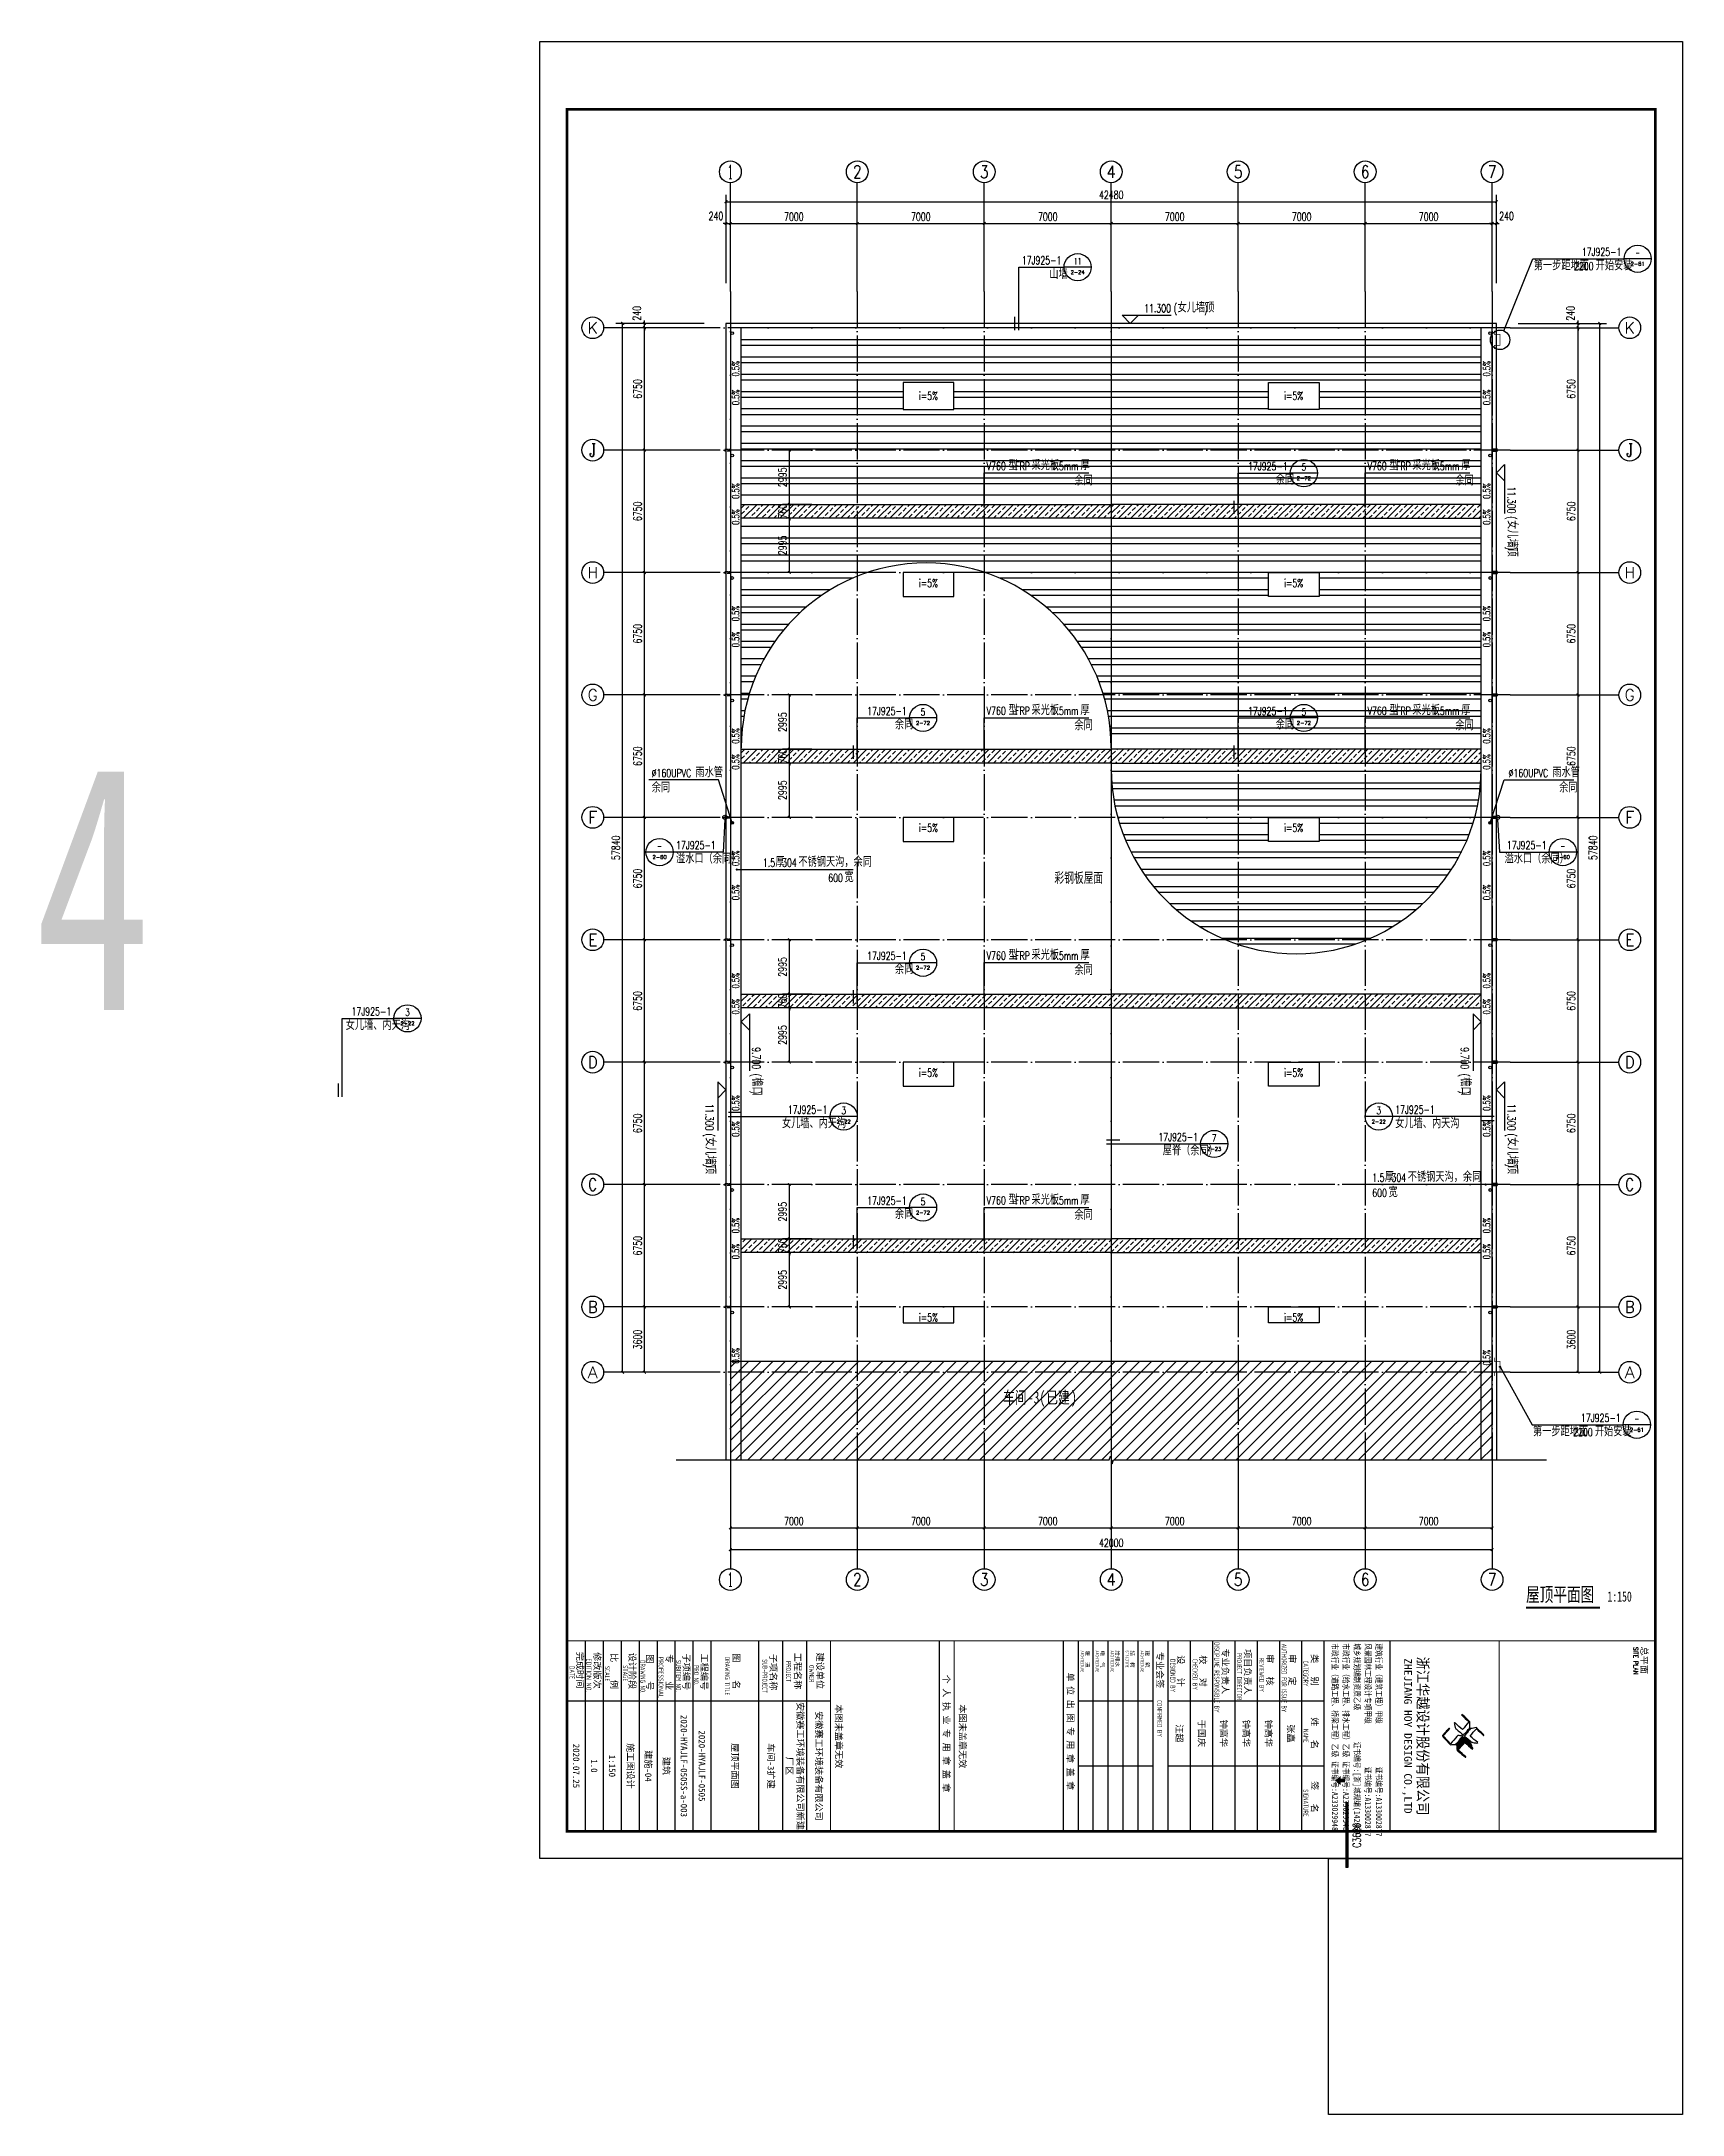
# Model space of a CAD drawing. Extents: x 1840316 to 2045362, y 17308253 to 17931430.
# Drawn here: x 1954879 to 2045362, y 17488520 to 17602842 of the extents above; entities that cross this region are included whole.
import ezdxf
from ezdxf.enums import TextEntityAlignment as Align

# ---------------------------------------------------------------- set-up
doc = ezdxf.new("R2010")
doc.units = 0
doc.header["$LTSCALE"] = 1000
doc.header["$MEASUREMENT"] = 0
doc.linetypes.add('DASH', pattern=[0.35, 0.25, -0.1])
doc.linetypes.add('DOTE', pattern=[2.42, 2, -0.2, 0.02, -0.2])
doc.layers.get('Defpoints').update_dxf_attribs({"color": 250})
for name, color, linetype in [('AXIS_TEXT', 7, 'Continuous'), ('AXIS_内部', 151, 'Continuous'), ('AXIS_外部', 171, 'Continuous'), ('DIM_IDEN', 171, 'Continuous'), ('DIM_LEAD', 145, 'Continuous'), ('DIM_SYMB', 165, 'Continuous'), ('DOTE', 1, 'DOTE'), ('PUB_DIM', 161, 'Continuous'), ('PUB_TEXT', 7, 'Continuous'), ('PUB_TITLE', 4, 'Continuous'), ('TK', 4, 'Continuous'), ('WINDOW', 140, 'Continuous'), ('WINDOW_TEXT', 7, 'Continuous'), ('填充', 8, 'Continuous'), ('文字索引线', 74, 'Continuous'), ('雨水管', 6, 'Continuous')]:
    doc.layers.add(name, color=color, linetype=linetype)
doc.styles.add('-宋体', font='', dxfattribs={"width": 0.8})
doc.styles.add('_TCH_AXIS', font='COMPLEX', dxfattribs={"bigfont": 'GBCBIG'})
doc.styles.add('_TCH_DIM', font='SIMPLEX', dxfattribs={"bigfont": 'GBCBIG'})
doc.styles.add('_TCH_DIM_T3', font='SIMPLEX', dxfattribs={"width": 0.705882, "bigfont": 'GBCBIG'})
doc.styles.add('_TCH_LABEL', font='COMPLEX', dxfattribs={"bigfont": 'GBCBIG'})
doc.styles.add('_TCH_WINDOW', font='SIMPLEX', dxfattribs={"height": 3.5, "bigfont": 'GBCBIG'})
doc.styles.add('COMPLEX', font='COMPLEX')
doc.styles.add('HT', font='simhei.ttf', dxfattribs={"width": 0.7})
doc.styles.add('ROMANS', font='romans', dxfattribs={"width": 0.65, "height": 231.275})
doc.styles.add('TSSD_REIN', font='tssdeng.shx', dxfattribs={"width": 0.7, "bigfont": 'tssdchn.shx'})
doc.styles.add('图签宋体', font='', dxfattribs={"height": 300})
doc.styles.add('图签黑体', font='simhei.ttf', dxfattribs={"height": 550})
doc.styles.get('-宋体').set_extended_font_data('SimSun')
doc.styles.get('图签宋体').set_extended_font_data('NSimSun')
doc.dimstyles.new('_TCH_ARCH&&150', dxfattribs={"dimtxt": 446.25, "dimasz": 150, "dimexe": 375, "dimexo": 450, "dimgap": 150, "dimtad": 1, "dimdec": 0, "dimzin": 0, "dimdsep": 46, "dimtxsty": '_TCH_DIM_T3', "dimblk": 'ARCHTICK', "dimcen": 0.09, "dimclrt": 7, "dimazin": 2, "dimtfac": 1, "dimtdec": 0, "dimtix": 1, "dimtmove": 2, "dimatfit": 3, "dimfxl": 0, "dimtolj": 1, "dimtzin": 0, "dimarcsym": 0})
pattern_1 = [(45, (5993.36, -1389131.05), (-336.759605, 336.759605), []), (45, (6330.1, -1389131.05), (-336.759605, 336.759605), [238.125, -119.0625])]

msp = doc.modelspace()

# ---------------------------------------------------------------- texts
at = {"layer": 'PUB_TEXT'}
for s, height, style, width, p in [('17J925-1', 446.25, '_TCH_LABEL', 0.705882, (2008927.4, 17590548.9)), ('17J925-1', 446.25, '_TCH_LABEL', 0.705882, (2039805.2, 17591014.4)), ('2200', 446.25, '_TCH_LABEL', 0.705882, (2039372.8, 17590224.7)), ('11.300', 446.25, '_TCH_DIM', 0.705882, (2015673.2, 17587902.2)), ('(', 446.2, '_TCH_DIM', 0.705882, (2017308.2, 17587902.2)), (')', 446.2, '_TCH_DIM', 0.705882, (2018992.7, 17587902.2)), ('i=5%', 446.25, '_TCH_DIM', 0.705882, (2003253.1, 17583073)), ('i=5%', 446.25, '_TCH_DIM', 0.705882, (2023390, 17583073)), ('V760', 446.25, '_TCH_DIM', 0.705882, (2006998.6, 17579205.8)), ('FRP', 446.25, '_TCH_DIM', 0.705882, (2008567.2, 17579205.8)), ('1.5mm', 446.25, '_TCH_DIM', 0.705882, (2010573.1, 17579205.8)), ('17J925-1', 446.25, '_TCH_LABEL', 0.705882, (2021401.8, 17579192.2)), ('V760', 446.25, '_TCH_DIM', 0.705882, (2027998.6, 17579205.8)), ('FRP', 446.25, '_TCH_DIM', 0.705882, (2029567.3, 17579205.8)), ('1.5mm', 446.25, '_TCH_DIM', 0.705882, (2031573.1, 17579205.8)), ('i=5%', 446.25, '_TCH_DIM', 0.705882, (2003253.1, 17572750.9)), ('i=5%', 446.25, '_TCH_DIM', 0.705882, (2023390, 17572750.9)), ('17J925-1', 446.25, '_TCH_LABEL', 0.705882, (2000401.8, 17565692.2)), ('V760', 446.25, '_TCH_DIM', 0.705882, (2006998.7, 17565705.8)), ('FRP', 446.25, '_TCH_DIM', 0.705882, (2008567.3, 17565705.8)), ('1.5mm', 446.25, '_TCH_DIM', 0.705882, (2010573.1, 17565705.8)), ('17J925-1', 446.25, '_TCH_LABEL', 0.705882, (2021401.8, 17565692.2)), ('V760', 446.25, '_TCH_DIM', 0.705882, (2027998.6, 17565705.8)), ('FRP', 446.25, '_TCH_DIM', 0.705882, (2029567.3, 17565705.8)), ('1.5mm', 446.25, '_TCH_DIM', 0.705882, (2031573.1, 17565705.8)), ('4', 13519, 'HT', 0.7, (1954493.1, 17549434.4)), ('%%c160UPVC', 446.25, '_TCH_LABEL', 0.705882, (1988521.5, 17562274.2)), ('%%c160UPVC', 446.25, '_TCH_LABEL', 0.705882, (2035770.2, 17562274.2)), ('17J925-1', 446.25, '_TCH_LABEL', 0.705882, (1989868, 17558295.2)), ('i=5%', 446.25, '_TCH_DIM', 0.705882, (2003253.1, 17559250.9)), ('i=5%', 446.25, '_TCH_DIM', 0.705882, (2023390, 17559250.9)), ('17J925-1', 446.25, '_TCH_LABEL', 0.705882, (2035680.2, 17558295.2)), ('1.5', 446.25, '_TCH_DIM', 0.705882, (1994656.3, 17557332.2)), ('304', 446.25, '_TCH_DIM', 0.705882, (1995714.9, 17557332.2)), ('600', 446.25, '_TCH_DIM', 0.705882, (1998256.1, 17556492.2)), ('彩钢板屋面', 563.29, 'HT', 0.7, (2010729, 17556446.3)), ('17J925-1', 446.25, '_TCH_LABEL', 0.705882, (2000401.8, 17552192.2)), ('V760', 446.25, '_TCH_DIM', 0.705882, (2006998.6, 17552205.8)), ('FRP', 446.25, '_TCH_DIM', 0.705882, (2008567.3, 17552205.8)), ('1.5mm', 446.25, '_TCH_DIM', 0.705882, (2010573.1, 17552205.8)), ('17J925-1', 446.25, '_TCH_LABEL', 0.705882, (1971976.2, 17549127.4)), ('i=5%', 446.25, '_TCH_DIM', 0.705882, (2003253.1, 17545750.9)), ('i=5%', 446.25, '_TCH_DIM', 0.705882, (2023390, 17545750.9)), ('17J925-1', 446.25, '_TCH_LABEL', 0.705882, (1996029.1, 17543711.7)), ('17J925-1', 446.25, '_TCH_LABEL', 0.705882, (2029519.1, 17543711.7)), ('17J925-1', 446.25, '_TCH_LABEL', 0.705882, (2016458, 17542201.6)), ('600', 446.25, '_TCH_DIM', 0.705882, (2028254.3, 17539122.2)), ('1.5', 446.25, '_TCH_DIM', 0.705882, (2028254.3, 17539962.2)), ('304', 446.25, '_TCH_DIM', 0.705882, (2029312.9, 17539962.2)), ('17J925-1', 446.25, '_TCH_LABEL', 0.705882, (2000401.9, 17538692.2)), ('V760', 446.25, '_TCH_DIM', 0.705882, (2006998.7, 17538705.8)), ('FRP', 446.25, '_TCH_DIM', 0.705882, (2008567.3, 17538705.8)), ('1.5mm', 446.25, '_TCH_DIM', 0.705882, (2010573.1, 17538705.8)), ('i=5%', 446.25, '_TCH_DIM', 0.705882, (2003253.1, 17532250.9)), ('i=5%', 446.25, '_TCH_DIM', 0.705882, (2023390, 17532250.9)), ('车间', 675.95, 'HT', 0.7, (2007900, 17527727.4)), ('-3(', 675.95, 'HT', 0.7, (2009261, 17527727.4)), ('已建', 675.95, 'HT', 0.7, (2010281.7, 17527727.4)), (')', 675.9, 'HT', 0.7, (2011642.8, 17527727.4)), ('17J925-1', 446.25, '_TCH_LABEL', 0.705882, (2039760.9, 17526714.9)), ('2200', 446.25, '_TCH_LABEL', 0.705882, (2039328.5, 17525925.2)), ('屋顶平面图', 788.61, 'HT', 0.7, (2036731.9, 17516806.3)), ('1:150', 563.29, 'HT', 0.7, (2041222.9, 17516806.3))]:
    msp.add_text(s, height=height, dxfattribs=dict(at, style=style, width=width)).set_placement(p)
at = {"layer": 'PUB_TEXT', "style": '_TCH_LABEL'}
for s, height, p, p2 in [('11', 363.03, (2011802.5, 17590534.5), (2012217.4, 17590534.5)), ('2-24', 200.81, (2011617.9, 17590015.2), (2012402, 17590015.2)), ('2-61', 214.56, (2042504.6, 17590470.3), (2043270.8, 17590470.3)), ('5', 391.5, (2024353.8, 17579173.5), (2024614.8, 17579173.5)), ('2-72', 204.59, (2024094.7, 17578655.6), (2024874, 17578655.6)), ('5', 391.5, (2003353.8, 17565673.5), (2003614.8, 17565673.5)), ('5', 391.5, (2024353.8, 17565673.5), (2024614.8, 17565673.5)), ('2-72', 204.59, (2003094.6, 17565155.6), (2003874, 17565155.6)), ('2-72', 204.59, (2024094.7, 17565155.6), (2024874, 17565155.6)), ('2-60', 204.59, (1988570.8, 17557758.7), (1989350.2, 17557758.7)), ('2-60', 204.59, (2038373, 17557758.7), (2039152.3, 17557758.7)), ('2-72', 204.59, (2003094.7, 17551655.6), (2003874, 17551655.6)), ('5', 391.5, (2003353.8, 17552173.5), (2003614.8, 17552173.5)), ('2-22', 204.59, (1974669, 17548590.8), (1975448.4, 17548590.8)), ('3', 391.5, (1974928.2, 17549108.7), (1975189.2, 17549108.7)), ('3', 391.5, (1998981.1, 17543693), (1999242.1, 17543693)), ('3', 391.5, (2028481.1, 17543693), (2028742.1, 17543693)), ('2-22', 204.59, (1998721.9, 17543175.1), (1999501.3, 17543175.1)), ('2-22', 204.59, (2028221.9, 17543175.1), (2029001.3, 17543175.1)), ('2-23', 204.59, (2019150.9, 17541665), (2019930.2, 17541665)), ('7', 391.5, (2019410, 17542182.9), (2019671.1, 17542182.9)), ('2-72', 204.59, (2003094.7, 17538155.6), (2003874.1, 17538155.6)), ('5', 391.5, (2003353.9, 17538673.5), (2003614.9, 17538673.5)), ('2-61', 214.56, (2042460.3, 17526170.8), (2043226.6, 17526170.8))]:
    msp.add_text(s, height=height, dxfattribs=at).set_placement(p, p2, align=Align.FIT)
at = {"layer": 'PUB_TEXT'}
for s, height, style, p in [('第一步距地面', 506.38, '_TCH_LABEL', (2037161.1, 17590224.7)), ('开始安装', 506.38, '_TCH_LABEL', (2040572.8, 17590224.7)), ('山墙', 506.38, '_TCH_LABEL', (2010449, 17589753.6)), ('女儿墙顶', 506.38, '_TCH_DIM', (2017518.2, 17587902.2)), ('型', 506.4, '_TCH_DIM', (2008198.6, 17579205.8)), ('采光板', 506.38, '_TCH_DIM', (2009467.2, 17579205.8)), ('厚', 506.4, '_TCH_DIM', (2012163.1, 17579205.8)), ('型', 506.4, '_TCH_DIM', (2029198.6, 17579205.8)), ('采光板', 506.38, '_TCH_DIM', (2030467.3, 17579205.8)), ('厚', 506.4, '_TCH_DIM', (2033163.1, 17579205.8)), ('余同', 506.38, '_TCH_DIM', (2011833.5, 17578365.8)), ('余同', 506.38, '_TCH_LABEL', (2022934.6, 17578413.6)), ('余同', 506.38, '_TCH_DIM', (2032833.6, 17578365.8)), ('型', 506.4, '_TCH_DIM', (2008198.7, 17565705.8)), ('采光板', 506.38, '_TCH_DIM', (2009467.3, 17565705.8)), ('厚', 506.4, '_TCH_DIM', (2012163.1, 17565705.8)), ('型', 506.4, '_TCH_DIM', (2029198.6, 17565705.8)), ('采光板', 506.38, '_TCH_DIM', (2030467.3, 17565705.8)), ('厚', 506.4, '_TCH_DIM', (2033163.1, 17565705.8)), ('余同', 506.38, '_TCH_LABEL', (2001934.5, 17564913.6)), ('余同', 506.38, '_TCH_DIM', (2011833.6, 17564865.8)), ('余同', 506.38, '_TCH_LABEL', (2022934.6, 17564913.6)), ('余同', 506.38, '_TCH_DIM', (2032833.6, 17564865.8)), ('雨水管', 506.38, '_TCH_LABEL', (1990936.5, 17562274.2)), ('雨水管', 506.38, '_TCH_LABEL', (2038185.2, 17562274.2)), ('余同', 506.38, '_TCH_LABEL', (1988521.5, 17561434.2)), ('余同', 506.38, '_TCH_LABEL', (2038559.4, 17561434.2)), ('溢水口（余同）', 506.38, '_TCH_LABEL', (1989868, 17557516.7)), ('厚', 506.4, '_TCH_DIM', (1995346.3, 17557332.2)), ('不锈钢天沟，余同', 506.38, '_TCH_DIM', (1996614.9, 17557332.2)), ('溢水口（余同）', 506.38, '_TCH_LABEL', (2035550.1, 17557516.7)), ('宽', 506.4, '_TCH_DIM', (1999156.1, 17556492.2)), ('余同', 506.38, '_TCH_LABEL', (2001934.6, 17551413.6)), ('型', 506.4, '_TCH_DIM', (2008198.6, 17552205.8)), ('采光板', 506.38, '_TCH_DIM', (2009467.3, 17552205.8)), ('余同', 506.38, '_TCH_DIM', (2011833.6, 17551365.8)), ('厚', 506.4, '_TCH_DIM', (2012163.1, 17552205.8)), ('女儿墙、内天沟', 506.38, '_TCH_LABEL', (1971654.7, 17548332.1)), ('女儿墙、内天沟', 506.38, '_TCH_LABEL', (1995707.5, 17542916.4)), ('女儿墙、内天沟', 506.38, '_TCH_LABEL', (2029519.1, 17542916.4)), ('屋脊（余同）', 506.38, '_TCH_LABEL', (2016702.2, 17541417.5)), ('厚', 506.4, '_TCH_DIM', (2028944.3, 17539962.2)), ('不锈钢天沟，余同', 506.38, '_TCH_DIM', (2030212.9, 17539962.2)), ('宽', 506.4, '_TCH_DIM', (2029154.3, 17539122.2)), ('余同', 506.38, '_TCH_LABEL', (2001934.6, 17537913.6)), ('型', 506.4, '_TCH_DIM', (2008198.7, 17538705.8)), ('采光板', 506.38, '_TCH_DIM', (2009467.3, 17538705.8)), ('余同', 506.38, '_TCH_DIM', (2011833.6, 17537865.8)), ('厚', 506.4, '_TCH_DIM', (2012163.1, 17538705.8)), ('第一步距地面', 506.38, '_TCH_LABEL', (2037116.8, 17525925.2)), ('开始安装', 506.38, '_TCH_LABEL', (2040528.5, 17525925.2))]:
    msp.add_text(s, height=height, dxfattribs=dict(at, style=style)).set_placement(p)
at = {"layer": 'PUB_TEXT', "style": '_TCH_LABEL', "width": 0.777778}
for p, p2 in [((2042757.2, 17590995.7), (2043018.2, 17590995.7)), ((1988830, 17558276.6), (1989091, 17558276.6)), ((2038632.1, 17558276.6), (2038893.2, 17558276.6)), ((2042712.9, 17526696.2), (2042973.9, 17526696.2))]:
    msp.add_text('-', height=391.5, dxfattribs=at).set_placement(p, p2, align=Align.FIT)
at = {"layer": 'PUB_TEXT', "style": '_TCH_DIM', "width": 0.705882}
for s, height, rotation, p in [('0.5%%%', 382.5, 90, (1993350.4, 17584367.3)), ('0.5%%%', 382.5, 90, (2034755.3, 17584367.3)), ('0.5%%%', 382.5, 90, (1993350.4, 17582784.4)), ('0.5%%%', 382.5, 90, (2034755.3, 17582784.4)), ('0.5%%%', 382.5, 90, (1993350.4, 17577617.3)), ('0.5%%%', 382.5, 90, (2034755.3, 17577617.3)), ('11.300', 446.25, 270, (2035709.1, 17578292.7)), ('0.5%%%', 382.5, 90, (1993350.4, 17576184.4)), ('0.5%%%', 382.5, 90, (2034755.3, 17576184.4)), ('(', 446.2, 270, (2035709.1, 17576657.7)), (')', 446.2, 270, (2035709.1, 17574973.2)), ('0.5%%%', 382.5, 90, (1993350.4, 17570867.3)), ('0.5%%%', 382.5, 90, (2034755.3, 17570867.3)), ('0.5%%%', 382.5, 90, (1993350.4, 17569434.4)), ('0.5%%%', 382.5, 90, (2034755.3, 17569434.4)), ('0.5%%%', 382.5, 90, (1993350.4, 17564117.3)), ('0.5%%%', 382.5, 90, (2034755.3, 17564117.3)), ('0.5%%%', 382.5, 90, (1993350.4, 17562684.4)), ('0.5%%%', 382.5, 90, (2034755.3, 17562684.4)), ('0.5%%%', 382.5, 90, (1993350.4, 17557367.3)), ('0.5%%%', 382.5, 90, (2034755.3, 17557367.3)), ('0.5%%%', 382.5, 90, (1993350.4, 17555484.4)), ('0.5%%%', 382.5, 90, (2034755.3, 17555484.4)), ('0.5%%%', 382.5, 90, (1993350.4, 17550617.3)), ('0.5%%%', 382.5, 90, (2034755.3, 17550617.3)), ('0.5%%%', 382.5, 90, (1993350.4, 17549184.4)), ('0.5%%%', 382.5, 90, (2034755.3, 17549184.4)), ('9.700', 446.25, 270, (1994069.1, 17547379.5)), ('9.700', 446.25, 270, (2033129.1, 17547379.5)), ('(', 446.2, 270, (1994069.1, 17545924.5)), ('(', 446.2, 270, (2033129.1, 17545924.5)), ('11.300', 446.25, 270, (1991489.1, 17544262.6)), ('0.5%%%', 382.5, 90, (1993350.4, 17543867.3)), (')', 446.2, 270, (1994069.1, 17544977.2)), (')', 446.2, 270, (2033129.1, 17544977.2)), ('0.5%%%', 382.5, 90, (2034755.3, 17543867.3)), ('11.300', 446.25, 270, (2035709.1, 17544262.6)), ('0.5%%%', 382.5, 90, (1993350.4, 17542434.4)), ('0.5%%%', 382.5, 90, (2034755.3, 17542434.4)), ('(', 446.2, 270, (1991489.1, 17542627.6)), ('(', 446.2, 270, (2035709.1, 17542627.6)), (')', 446.2, 270, (1991489.1, 17540943.1)), (')', 446.2, 270, (2035709.1, 17540943.1)), ('0.5%%%', 382.5, 90, (1993350.4, 17537117.3)), ('0.5%%%', 382.5, 90, (2034755.3, 17537117.3)), ('0.5%%%', 382.5, 90, (1993350.4, 17535684.4)), ('0.5%%%', 382.5, 90, (2034755.3, 17535684.4)), ('0.5%%%', 382.5, 90, (1993350.4, 17529933.8)), ('0.5%%%', 382.5, 90, (2034755.3, 17529836))]:
    msp.add_text(s, height=height, rotation=rotation, dxfattribs=at).set_placement(p)
at = {"layer": 'PUB_TEXT', "style": '_TCH_DIM'}
for s, p in [('女儿墙顶', (2035709.1, 17576447.7)), ('檐口', (1994069.1, 17545714.5)), ('檐口', (2033129.1, 17545714.5)), ('女儿墙顶', (1991489.1, 17542417.6)), ('女儿墙顶', (2035709.1, 17542417.6))]:
    msp.add_text(s, height=506.38, rotation=270, dxfattribs=at).set_placement(p)

# ---------------------------------------------------------------- blocks, each defined once
blk = doc.blocks.new('A$C053D6479')
at = {"layer": 'PUB_TITLE'}
h = blk.add_hatch(color=256, dxfattribs=at)
h.dxf.hatch_style = 1
edge = h.paths.add_edge_path()
edge.add_spline(control_points=[(1026, 827), (1105, 920), (1188, 1008), (1266, 1102)], knot_values=[13, 13, 13, 13, 14, 14, 14, 14], degree=3, periodic=0)
edge.add_spline(control_points=[(1266, 1102), (1258, 1111), (1249, 1119), (1239, 1116)], knot_values=[12, 12, 12, 12, 13, 13, 13, 13], degree=3, periodic=0)
edge.add_spline(control_points=[(1239, 1116), (1210, 1107), (1179, 1092), (1144, 1077)], knot_values=[11, 11, 11, 11, 12, 12, 12, 12], degree=3, periodic=0)
edge.add_spline(control_points=[(1144, 1077), (1109, 1063), (1069, 1053), (1047, 1038)], knot_values=[10, 10, 10, 10, 11, 11, 11, 11], degree=3, periodic=0)
edge.add_spline(control_points=[(1047, 1038), (1028, 1026), (1007, 992), (991, 972)], knot_values=[9, 9, 9, 9, 10, 10, 10, 10], degree=3, periodic=0)
edge.add_spline(control_points=[(991, 972), (942, 913), (899, 868), (849, 810)], knot_values=[8, 8, 8, 8, 9, 9, 9, 9], degree=3, periodic=0)
edge.add_spline(control_points=[(849, 810), (842, 801), (822, 776), (822, 775)], knot_values=[7, 7, 7, 7, 8, 8, 8, 8], degree=3, periodic=0)
edge.add_spline(control_points=[(822, 775), (823, 771), (848, 752), (859, 744)], knot_values=[6, 6, 6, 6, 7, 7, 7, 7], degree=3, periodic=0)
edge.add_spline(control_points=[(859, 744), (949, 670), (1035, 592), (1122, 521)], knot_values=[5, 5, 5, 5, 6, 6, 6, 6], degree=3, periodic=0)
edge.add_spline(control_points=[(1122, 521), (1153, 527), (1185, 530), (1217, 533)], knot_values=[4, 4, 4, 4, 5, 5, 5, 5], degree=3, periodic=0)
edge.add_spline(control_points=[(1217, 533), (1246, 535), (1293, 532), (1316, 542)], knot_values=[3, 3, 3, 3, 4, 4, 4, 4], degree=3, periodic=0)
edge.add_spline(control_points=[(1316, 542), (1327, 547), (1338, 565), (1349, 579)], knot_values=[2, 2, 2, 2, 3, 3, 3, 3], degree=3, periodic=0)
edge.add_spline(control_points=[(1349, 579), (1423, 670), (1507, 759), (1572, 848)], knot_values=[1, 1, 1, 1, 2, 2, 2, 2], degree=3, periodic=0)
edge.add_spline(control_points=[(1572, 848), (1564, 852), (1561, 861), (1551, 862)], knot_values=[0, 0, 0, 0, 1, 1, 1, 1], degree=3, periodic=0)
edge.add_spline(control_points=[(1551, 862), (1469, 769), (1393, 671), (1310, 579)], knot_values=[15, 15, 15, 15, 16, 16, 16, 16], degree=3, periodic=0)
edge.add_spline(control_points=[(1310, 579), (1216, 662), (1118, 742), (1026, 827)], knot_values=[14, 14, 14, 14, 15, 15, 15, 15], degree=3, periodic=0)
at = {"layer": 'TK'}
for points, knots in [([(1031, 1298), (1066, 1286), (1054, 1262), (1045, 1224), (1036, 1188), (1031, 1158), (1024, 1121), (1020, 1104), (1017, 1085), (1012, 1071), (1004, 1052), (976, 1026), (956, 1003), (906, 946), (866, 899), (814, 839), (806, 829), (789, 806), (787, 806), (777, 804), (728, 856), (719, 864), (651, 922), (580, 978), (514, 1036), (509, 1106), (488, 1176), (479, 1247), (570, 1343), (663, 1436), (758, 1526), (764, 1523), (768, 1518), (774, 1515), (693, 1422), (599, 1343), (520, 1249), (607, 1171), (698, 1096), (789, 1021), (874, 1109), (950, 1206), (1031, 1298)], [0, 0, 0, 0, 1, 1, 1, 2, 2, 2, 3, 3, 3, 4, 4, 4, 5, 5, 5, 6, 6, 6, 7, 7, 7, 8, 8, 8, 9, 9, 9, 10, 10, 10, 11, 11, 11, 12, 12, 12, 13, 13, 13, 14, 14, 14, 14]), ([(555, 949), (624, 891), (699, 833), (760, 773), (689, 691), (614, 604), (539, 517), (529, 505), (516, 487), (506, 482), (492, 475), (469, 472), (452, 467), (416, 456), (383, 448), (342, 438), (323, 433), (297, 422), (293, 440), (291, 452), (313, 470), (322, 480), (400, 566), (477, 652), (553, 736), (460, 815), (366, 894), (270, 970), (183, 883), (101, 791), (16, 703), (-18, 714), (9, 735), (28, 755), (103, 838), (192, 930), (266, 1005), (319, 1009), (387, 1005), (442, 1007), (456, 1008), (472, 1011), (485, 1007), (507, 1000), (534, 967), (555, 949)], [0, 0, 0, 0, 1, 1, 1, 2, 2, 2, 3, 3, 3, 4, 4, 4, 5, 5, 5, 6, 6, 6, 7, 7, 7, 8, 8, 8, 9, 9, 9, 10, 10, 10, 11, 11, 11, 12, 12, 12, 13, 13, 13, 14, 14, 14, 15, 15, 15, 15]), ([(1551, 862), (1561, 861), (1564, 852), (1572, 848), (1507, 759), (1423, 670), (1349, 579), (1338, 565), (1327, 547), (1316, 542), (1293, 532), (1246, 535), (1217, 533), (1185, 530), (1153, 527), (1122, 521), (1035, 592), (949, 670), (859, 744), (848, 752), (823, 771), (822, 775), (822, 776), (842, 801), (849, 810), (899, 868), (942, 913), (991, 972), (1007, 992), (1028, 1026), (1047, 1038), (1069, 1053), (1109, 1063), (1144, 1077), (1179, 1092), (1210, 1107), (1239, 1116), (1249, 1119), (1258, 1111), (1266, 1102), (1188, 1008), (1105, 920), (1026, 827), (1118, 742), (1216, 662), (1310, 579), (1393, 671), (1469, 769), (1551, 862)], [0, 0, 0, 0, 1, 1, 1, 2, 2, 2, 3, 3, 3, 4, 4, 4, 5, 5, 5, 6, 6, 6, 7, 7, 7, 8, 8, 8, 9, 9, 9, 10, 10, 10, 11, 11, 11, 12, 12, 12, 13, 13, 13, 14, 14, 14, 15, 15, 15, 16, 16, 16, 16]), ([(1097, 490), (1100, 425), (1106, 361), (1107, 294), (1018, 207), (925, 121), (830, 33), (818, 21), (800, 0), (787, 0), (768, -1), (725, 49), (712, 60), (662, 103), (616, 143), (568, 186), (545, 207), (518, 224), (499, 250), (501, 259), (511, 261), (516, 267), (609, 192), (696, 111), (785, 33), (883, 118), (977, 208), (1070, 298), (992, 373), (892, 456), (803, 534), (791, 544), (768, 561), (766, 569), (761, 588), (776, 634), (780, 655), (785, 690), (788, 721), (795, 746), (897, 661), (998, 576), (1097, 490)], [0, 0, 0, 0, 1, 1, 1, 2, 2, 2, 3, 3, 3, 4, 4, 4, 5, 5, 5, 6, 6, 6, 7, 7, 7, 8, 8, 8, 9, 9, 9, 10, 10, 10, 11, 11, 11, 12, 12, 12, 13, 13, 13, 14, 14, 14, 14])]:
    blk.add_open_spline(points, degree=3, knots=knots, dxfattribs=at)
blk = doc.blocks.new('GeYuanFrame_38856651', base_point=(18.76, 4.34))
at = {"layer": 'PUB_TITLE'}
for points in [[(628.76, 235.14), (628.76, 292.54)], [(652.76, 235.14), (652.76, 292.54)], [(628.76, 202.14), (628.76, 229.64)], [(652.76, 202.14), (652.76, 229.64)], [(628.76, 14.34), (628.76, 111.14)]]:
    blk.add_lwpolyline(points, dxfattribs=at)
at = {"layer": 'TK'}
for p, q in [((43.76, 414.34), (676.76, 414.34)), ((606.76, 316.74), (676.76, 316.74)), ((606.76, 284.34), (676.76, 284.34)), ((606.76, 276.14), (676.76, 276.14)), ((606.76, 267.94), (676.76, 267.94)), ((606.76, 259.74), (676.76, 259.74)), ((606.76, 251.54), (676.76, 251.54)), ((606.76, 243.34), (676.76, 243.34)), ((606.76, 235.14), (676.76, 235.14)), ((606.76, 235.14), (676.76, 235.14)), ((606.76, 102.34), (676.76, 102.34)), ((606.76, 93.54), (676.76, 93.54)), ((606.76, 84.74), (628.76, 84.74)), ((606.76, 84.74), (676.76, 84.74)), ((606.76, 67.18), (676.76, 67.18)), ((606.76, 67.14), (676.76, 67.14)), ((606.76, 60.58), (676.76, 60.58)), ((606.76, 53.98), (676.76, 53.98)), ((606.76, 47.38), (676.76, 47.38)), ((606.76, 40.78), (676.76, 40.78)), ((606.76, 34.18), (676.76, 34.18)), ((606.76, 27.58), (676.76, 27.58)), ((606.76, 20.98), (676.76, 20.98)), ((606.76, 14.34), (676.76, 14.34))]:
    blk.add_line(p, q, dxfattribs=at)
for points in [[(18.76, 424.34), (686.76, 424.34), (686.76, 4.34), (18.76, 4.34), (18.76, 424.34)], [(606.76, 292.54), (676.76, 292.54)], [(606.76, 235.14), (676.76, 235.14)], [(606.76, 229.64), (676.76, 229.64)], [(606.76, 224.14), (676.76, 224.14)], [(606.76, 218.64), (676.76, 218.64)], [(606.76, 213.14), (676.76, 213.14)], [(606.76, 207.64), (676.76, 207.64)], [(606.76, 202.14), (676.76, 202.14)], [(606.76, 196.64), (676.76, 196.64)], [(606.76, 151.14), (676.76, 151.14)]]:
    blk.add_lwpolyline(points, dxfattribs=at)
at = {"layer": 'TK', "const_width": 1}
blk.add_lwpolyline([(676.76, 414.34), (43.76, 414.34), (43.76, 14.34), (676.76, 14.34)], close=True, dxfattribs=at)
at = {"layer": 'TK'}
for points, const_width in [([(606.76, 414.34), (606.76, 14.34)], 0.4), ([(606.76, 356.95), (676.76, 356.95)], 0.35), ([(606.76, 292.54), (676.76, 292.54)], 0.35), ([(606.76, 292.54), (676.76, 292.54)], 0.35), ([(606.76, 235.14), (676.76, 235.14)], 0.35), ([(606.76, 202.14), (676.76, 202.14)], 0.35), ([(606.76, 156.64), (676.76, 156.64)], 0.35), ([(606.76, 111.14), (676.76, 111.14)], 0.35), ([(606.76, 67.18), (676.76, 67.18)], 0.35)]:
    blk.add_lwpolyline(points, dxfattribs=dict(at, const_width=const_width))
at = {"layer": 'PUB_TITLE', "xscale": 0.01000000000021828, "yscale": 0.01000000000021828, "zscale": 0.01}
blk.add_blockref('A$C053D6479', (633.86, 336.08), dxfattribs=at)
at = {"layer": 'TK', "style": '图签宋体'}
for s, height, p in [('总平面', 2.4, (608.9, 409.1)), ('类   别', 2.4, (611.65, 287.9)), ('姓   名', 2.4, (634.87, 287.9)), ('签   名', 2.4, (658.35, 287.9)), ('审   定', 2.4, (611.65, 279.7)), ('审   核', 2.4, (611.65, 271.5)), ('项目负责人', 2.4, (609.8, 263.3)), ('专业负责人', 2.4, (609.56, 255.1)), ('校   对', 2.4, (612.06, 246.9)), ('设   计', 2.4, (612.03, 238.7)), ('专业会签', 2.4, (610.79, 231.05)), ('结  构', 1.44, (610.28, 221.42)), ('建  筑', 1.44, (610.28, 226.92)), ('给排水', 1.44, (610.28, 215.92)), ('暖  通', 1.44, (610.28, 204.92)), ('电  气', 1.44, (610.28, 210.42)), ('单 位 出 图 专 用 章 盖 章', 2.4, (618.39, 198.16)), ('本图未盖章无效', 2.4, (630.1, 158.51)), ('个 人 执 业 专 用 章 盖 章', 2.4, (619.19, 152.58)), ('本图未盖章无效', 2.4, (630.1, 113.01)), ('建设单位', 2.4, (611.06, 106.14)), ('工程名称', 2.4, (611.14, 97.93)), ('子项名称', 2.4, (611.52, 88.95)), ('图    名', 2.4, (611.3, 75.3)), ('工程编号', 2.4, (611.44, 63.58)), ('子项编号', 2.4, (611.44, 57)), ('专    业', 2.4, (611.68, 50.69)), ('图    号', 2.4, (611.69, 43.58)), ('设计阶段', 2.4, (611.12, 37.12)), ('比    例', 2.4, (611.26, 30.44)), ('修改版次', 2.4, (610.91, 24.22)), ('完成时间', 2.4, (610.79, 17.83))]:
    blk.add_text(s, height=height, dxfattribs=at).set_placement(p)
at = {"layer": 'TK'}
for s, height, style, width, p in [('SITE PLAN', 1.697, 'ROMANS', 0.76, (609.02, 406.31)), ('建筑行业（建筑工程）甲级           证书编号:A133002877', 2.2, '-宋体', 0.8, (607.67, 311.64)), ('风景园林工程设计专项甲级           证书编号:A133002877', 2.2, '-宋体', 0.8, (607.67, 307.62)), ('城乡规划编制资质乙级        证书编号:[浙]城规编(142069)', 2.2, '-宋体', 0.8, (607.67, 303.63)), ('市政行业（给水工程、排水工程）乙级 证书编号:A233029948', 2.2, '-宋体', 0.8, (607.67, 299.55)), ('市政行业（道路工程、桥梁工程）乙级 证书编号:A233029948', 2.2, '-宋体', 0.8, (607.67, 295.5)), ('CATEGORY', 1.8, 'TSSD_REIN', 0.7, (613.99, 284.98)), ('NAME', 1.8, 'TSSD_REIN', 0.7, (639.18, 284.98)), ('SIGNATURE', 1.8, 'TSSD_REIN', 0.7, (661.34, 284.98)), ('AUTHORIZED FOR ISSUE BY', 1.8, 'TSSD_REIN', 0.7, (607.79, 276.98)), ('REVIEWED BY', 1.8, 'TSSD_REIN', 0.7, (613.03, 268.72)), ('PROJECT DIRECTOR', 1.8, 'TSSD_REIN', 0.7, (611.22, 260.55)), ('DISCIPLINE RESPONSIBLE BY', 1.8, 'TSSD_REIN', 0.7, (607.25, 252.28)), ('CHECKED BY', 1.8, 'TSSD_REIN', 0.7, (613.42, 244.25)), ('DESIGNED BY', 1.8, 'TSSD_REIN', 0.7, (613.43, 236.08)), ('CONFIRMED BY', 1.8, 'TSSD_REIN', 0.7, (628.61, 231.23)), ('ARCHITECTURE', 1.08, 'TSSD_REIN', 0.7, (610.32, 225.15)), ('STRUCTURE', 1.08, 'TSSD_REIN', 0.7, (610.32, 219.65)), ('ARCHITECTURE', 1.08, 'TSSD_REIN', 0.7, (610.32, 214.15)), ('ARCHITECTURE', 1.08, 'TSSD_REIN', 0.7, (610.32, 208.65)), ('ARCHITECTURE', 1.08, 'TSSD_REIN', 0.7, (610.32, 203.15)), ('OWNER', 1.8, 'TSSD_REIN', 0.7, (615.65, 103.29)), ('PROJECT', 1.8, 'TSSD_REIN', 0.7, (614.19, 94.83)), ('SUB-PROJECT', 1.8, 'TSSD_REIN', 0.7, (613.53, 86.11)), ('DRAWING TITLE', 1.8, 'TSSD_REIN', 0.7, (612.64, 72.34)), ('PRO N0.', 1.8, 'TSSD_REIN', 0.7, (615.68, 60.96)), ('SUBITEM NO.', 1.8, 'TSSD_REIN', 0.7, (613.82, 54.39)), ('PROFESSIONAL', 1.8, 'TSSD_REIN', 0.8, (612.55, 47.95)), ('DRAWING NO.', 1.8, 'TSSD_REIN', 0.7, (613.86, 41.26)), ('STAGE', 1.8, 'TSSD_REIN', 0.7, (615.76, 34.84)), ('EDITION NO.', 1.8, 'TSSD_REIN', 0.8, (613.2, 21.45)), ('SCALE', 1.8, 'TSSD_REIN', 0.7, (616.05, 28.23)), ('DATE', 1.8, 'TSSD_REIN', 0.7, (616, 15.26))]:
    blk.add_text(s, height=height, dxfattribs=dict(at, style=style, width=width)).set_placement(p)
for s, height, style, width, p in [('浙江华越设计股份有限公司', 3.96, 'HT', 0.9, (641.74, 328.97)), ('ZHEJIANG HOY DESIGN CO.,LTD', 2.8, '图签黑体', 1.11, (641.73, 323.1))]:
    blk.add_text(s, height=height, dxfattribs=dict(at, style=style, width=width)).set_placement(p, align=Align.MIDDLE)
at = {"layer": 'TK', "char_height": 2.4, "attachment_point": 5, "style": '图签宋体'}
for s, insert, width in [('张矗', (640.76, 280.21), 24), ('钟高华', (640.76, 272.04), 24), ('钟高华', (640.76, 263.84), 24), ('钟高华', (640.76, 255.57), 24), ('于国庆', (640.76, 247.44), 24), ('汪超', (640.76, 239.24), 24), ('安徽赛工环境装备有限公司', (652.76, 106.74), 48), ('安徽赛工环境装备有限公司新建厂区', (652.76, 97.94), 48), ('车间-3扩建', (652.76, 89.14), 48), ('屋顶平面图', (652.76, 75.94), 48), ('2020-HYAJLF-0505', (652.76, 63.88), 48), ('2020-HYAJLF-0505S-a-003', (652.76, 57.28), 48), ('建施-04', (652.76, 44.08), 48), ('建筑', (652.76, 50.68), 48), ('施工图设计', (652.76, 37.48), 48), ('1:150', (652.76, 30.88), 48), ('1.0', (652.76, 24.28), 48), ('2020.07.25', (652.76, 17.69), 48)]:
    blk.add_mtext(s, dxfattribs=dict(at, insert=insert, width=width))
blk = doc.blocks.new('_ArchTick')
at = {"color": 0, "linetype": 'ByBlock', "const_width": 0.4}
blk.add_lwpolyline([(-0.5, -0.5), (0.5, 0.5)], dxfattribs=at)
blk = doc.blocks.new('*D237')
at = {"layer": 'AXIS_内部', "color": 0, "lineweight": -2}
for p, q in [((1997354, 17580305), (1995741, 17580305)), ((1996116, 17577310), (1996116, 17580305)), ((1997354, 17577310), (1995741, 17577310))]:
    blk.add_line(p, q, dxfattribs=at)
at = {"layer": 'Defpoints', "color": 0}
for p in [(1996116, 17580305), (1997804, 17580305), (1997804, 17577310)]:
    blk.add_point(p, dxfattribs=at)
at = {"layer": 'AXIS_内部', "color": 0, "lineweight": -2, "xscale": 150, "yscale": 150, "zscale": 150}
for p, rotation in [((1996116, 17580305), 90), ((1996116, 17577310), 270)]:
    blk.add_blockref('_ArchTick', p, dxfattribs=dict(at, rotation=rotation))
at = {"layer": 'AXIS_内部', "color": 7, "insert": (1995743, 17578807), "char_height": 446.2, "attachment_point": 5, "rotation": 90, "style": '_TCH_DIM_T3'}
blk.add_mtext('\\A1;2995', dxfattribs=at)
blk = doc.blocks.new('*D238')
at = {"layer": 'AXIS_内部', "color": 0, "lineweight": -2}
for p, q in [((1997354, 17577310), (1995741, 17577310)), ((1996116, 17577310), (1996116, 17577460)), ((1996116, 17576550), (1996116, 17577310)), ((1997354, 17576550), (1995741, 17576550)), ((1996116, 17576550), (1996116, 17576400))]:
    blk.add_line(p, q, dxfattribs=at)
at = {"layer": 'Defpoints', "color": 0}
for p in [(1996116, 17577310), (1997804, 17577310), (1997804, 17576550)]:
    blk.add_point(p, dxfattribs=at)
at = {"layer": 'AXIS_内部', "color": 0, "lineweight": -2, "xscale": 150, "yscale": 150, "zscale": 150}
for p, rotation in [((1996116, 17577310), 270), ((1996116, 17576550), 90)]:
    blk.add_blockref('_ArchTick', p, dxfattribs=dict(at, rotation=rotation))
at = {"layer": 'AXIS_内部', "color": 7, "insert": (1995743, 17576930), "char_height": 446.2, "attachment_point": 5, "rotation": 90, "style": '_TCH_DIM_T3'}
blk.add_mtext('\\A1;760', dxfattribs=at)
blk = doc.blocks.new('*D239')
at = {"layer": 'AXIS_内部', "color": 0, "lineweight": -2}
for p, q in [((1997354, 17576550), (1995741, 17576550)), ((1996116, 17573555), (1996116, 17576550)), ((1997354, 17573555), (1995741, 17573555))]:
    blk.add_line(p, q, dxfattribs=at)
at = {"layer": 'Defpoints', "color": 0}
for p in [(1996116, 17576550), (1997804, 17576550), (1997804, 17573555)]:
    blk.add_point(p, dxfattribs=at)
at = {"layer": 'AXIS_内部', "color": 0, "lineweight": -2, "xscale": 150, "yscale": 150, "zscale": 150}
for p, rotation in [((1996116, 17576550), 90), ((1996116, 17573555), 270)]:
    blk.add_blockref('_ArchTick', p, dxfattribs=dict(at, rotation=rotation))
at = {"layer": 'AXIS_内部', "color": 7, "insert": (1995743, 17575052), "char_height": 446.2, "attachment_point": 5, "rotation": 90, "style": '_TCH_DIM_T3'}
blk.add_mtext('\\A1;2995', dxfattribs=at)
blk = doc.blocks.new('*D240')
at = {"layer": 'AXIS_内部', "color": 0, "lineweight": -2}
for p, q in [((1997354, 17566805), (1995741, 17566805)), ((1996116, 17563810), (1996116, 17566805)), ((1997354, 17563810), (1995741, 17563810))]:
    blk.add_line(p, q, dxfattribs=at)
at = {"layer": 'Defpoints', "color": 0}
for p in [(1996116, 17566805), (1997804, 17566805), (1997804, 17563810)]:
    blk.add_point(p, dxfattribs=at)
at = {"layer": 'AXIS_内部', "color": 0, "lineweight": -2, "xscale": 150, "yscale": 150, "zscale": 150}
for p, rotation in [((1996116, 17566805), 90), ((1996116, 17563810), 270)]:
    blk.add_blockref('_ArchTick', p, dxfattribs=dict(at, rotation=rotation))
at = {"layer": 'AXIS_内部', "color": 7, "insert": (1995743, 17565307), "char_height": 446.2, "attachment_point": 5, "rotation": 90, "style": '_TCH_DIM_T3'}
blk.add_mtext('\\A1;2995', dxfattribs=at)
blk = doc.blocks.new('*D241')
at = {"layer": 'AXIS_内部', "color": 0, "lineweight": -2}
for p, q in [((1997354, 17563810), (1995741, 17563810)), ((1996116, 17563810), (1996116, 17563960)), ((1996116, 17563050), (1996116, 17563810)), ((1997354, 17563050), (1995741, 17563050)), ((1996116, 17563050), (1996116, 17562900))]:
    blk.add_line(p, q, dxfattribs=at)
at = {"layer": 'Defpoints', "color": 0}
for p in [(1996116, 17563810), (1997804, 17563810), (1997804, 17563050)]:
    blk.add_point(p, dxfattribs=at)
at = {"layer": 'AXIS_内部', "color": 0, "lineweight": -2, "xscale": 150, "yscale": 150, "zscale": 150}
for p, rotation in [((1996116, 17563810), 270), ((1996116, 17563050), 90)]:
    blk.add_blockref('_ArchTick', p, dxfattribs=dict(at, rotation=rotation))
at = {"layer": 'AXIS_内部', "color": 7, "insert": (1995743, 17563430), "char_height": 446.2, "attachment_point": 5, "rotation": 90, "style": '_TCH_DIM_T3'}
blk.add_mtext('\\A1;760', dxfattribs=at)
blk = doc.blocks.new('*D242')
at = {"layer": 'AXIS_内部', "color": 0, "lineweight": -2}
for p, q in [((1997354, 17563050), (1995741, 17563050)), ((1996116, 17560055), (1996116, 17563050)), ((1997354, 17560055), (1995741, 17560055))]:
    blk.add_line(p, q, dxfattribs=at)
at = {"layer": 'Defpoints', "color": 0}
for p in [(1996116, 17563050), (1997804, 17563050), (1997804, 17560055)]:
    blk.add_point(p, dxfattribs=at)
at = {"layer": 'AXIS_内部', "color": 0, "lineweight": -2, "xscale": 150, "yscale": 150, "zscale": 150}
for p, rotation in [((1996116, 17563050), 90), ((1996116, 17560055), 270)]:
    blk.add_blockref('_ArchTick', p, dxfattribs=dict(at, rotation=rotation))
at = {"layer": 'AXIS_内部', "color": 7, "insert": (1995743, 17561552), "char_height": 446.2, "attachment_point": 5, "rotation": 90, "style": '_TCH_DIM_T3'}
blk.add_mtext('\\A1;2995', dxfattribs=at)
blk = doc.blocks.new('*D243')
at = {"layer": 'AXIS_内部', "color": 0, "lineweight": -2}
for p, q in [((1997354, 17553305), (1995741, 17553305)), ((1996116, 17550310), (1996116, 17553305)), ((1997354, 17550310), (1995741, 17550310))]:
    blk.add_line(p, q, dxfattribs=at)
at = {"layer": 'Defpoints', "color": 0}
for p in [(1996116, 17553305), (1997804, 17553305), (1997804, 17550310)]:
    blk.add_point(p, dxfattribs=at)
at = {"layer": 'AXIS_内部', "color": 0, "lineweight": -2, "xscale": 150, "yscale": 150, "zscale": 150}
for p, rotation in [((1996116, 17553305), 90), ((1996116, 17550310), 270)]:
    blk.add_blockref('_ArchTick', p, dxfattribs=dict(at, rotation=rotation))
at = {"layer": 'AXIS_内部', "color": 7, "insert": (1995743, 17551807), "char_height": 446.2, "attachment_point": 5, "rotation": 90, "style": '_TCH_DIM_T3'}
blk.add_mtext('\\A1;2995', dxfattribs=at)
blk = doc.blocks.new('*D244')
at = {"layer": 'AXIS_内部', "color": 0, "lineweight": -2}
for p, q in [((1997354, 17550310), (1995741, 17550310)), ((1996116, 17550310), (1996116, 17550460)), ((1996116, 17549550), (1996116, 17550310)), ((1997354, 17549550), (1995741, 17549550)), ((1996116, 17549550), (1996116, 17549400))]:
    blk.add_line(p, q, dxfattribs=at)
at = {"layer": 'Defpoints', "color": 0}
for p in [(1996116, 17550310), (1997804, 17550310), (1997804, 17549550)]:
    blk.add_point(p, dxfattribs=at)
at = {"layer": 'AXIS_内部', "color": 0, "lineweight": -2, "xscale": 150, "yscale": 150, "zscale": 150}
for p, rotation in [((1996116, 17550310), 270), ((1996116, 17549550), 90)]:
    blk.add_blockref('_ArchTick', p, dxfattribs=dict(at, rotation=rotation))
at = {"layer": 'AXIS_内部', "color": 7, "insert": (1995743, 17549930), "char_height": 446.2, "attachment_point": 5, "rotation": 90, "style": '_TCH_DIM_T3'}
blk.add_mtext('\\A1;760', dxfattribs=at)
blk = doc.blocks.new('*D245')
at = {"layer": 'AXIS_内部', "color": 0, "lineweight": -2}
for p, q in [((1997354, 17549550), (1995741, 17549550)), ((1996116, 17546555), (1996116, 17549550)), ((1997354, 17546555), (1995741, 17546555))]:
    blk.add_line(p, q, dxfattribs=at)
at = {"layer": 'Defpoints', "color": 0}
for p in [(1996116, 17549550), (1997804, 17549550), (1997804, 17546555)]:
    blk.add_point(p, dxfattribs=at)
at = {"layer": 'AXIS_内部', "color": 0, "lineweight": -2, "xscale": 150, "yscale": 150, "zscale": 150}
for p, rotation in [((1996116, 17549550), 90), ((1996116, 17546555), 270)]:
    blk.add_blockref('_ArchTick', p, dxfattribs=dict(at, rotation=rotation))
at = {"layer": 'AXIS_内部', "color": 7, "insert": (1995743, 17548052), "char_height": 446.2, "attachment_point": 5, "rotation": 90, "style": '_TCH_DIM_T3'}
blk.add_mtext('\\A1;2995', dxfattribs=at)
blk = doc.blocks.new('*D246')
at = {"layer": 'AXIS_内部', "color": 0, "lineweight": -2}
for p, q in [((1997354, 17539805), (1995741, 17539805)), ((1996116, 17536810), (1996116, 17539805)), ((1997354, 17536810), (1995741, 17536810))]:
    blk.add_line(p, q, dxfattribs=at)
at = {"layer": 'Defpoints', "color": 0}
for p in [(1996116, 17539805), (1997804, 17539805), (1997804, 17536810)]:
    blk.add_point(p, dxfattribs=at)
at = {"layer": 'AXIS_内部', "color": 0, "lineweight": -2, "xscale": 150, "yscale": 150, "zscale": 150}
for p, rotation in [((1996116, 17539805), 90), ((1996116, 17536810), 270)]:
    blk.add_blockref('_ArchTick', p, dxfattribs=dict(at, rotation=rotation))
at = {"layer": 'AXIS_内部', "color": 7, "insert": (1995743, 17538307), "char_height": 446.2, "attachment_point": 5, "rotation": 90, "style": '_TCH_DIM_T3'}
blk.add_mtext('\\A1;2995', dxfattribs=at)
blk = doc.blocks.new('*D247')
at = {"layer": 'AXIS_内部', "color": 0, "lineweight": -2}
for p, q in [((1997354, 17536810), (1995741, 17536810)), ((1997354, 17536050), (1995741, 17536050)), ((1996116, 17536810), (1996116, 17536960)), ((1996116, 17536050), (1996116, 17536810)), ((1996116, 17536050), (1996116, 17535900))]:
    blk.add_line(p, q, dxfattribs=at)
at = {"layer": 'Defpoints', "color": 0}
for p in [(1996116, 17536810), (1997804, 17536810), (1997804, 17536050)]:
    blk.add_point(p, dxfattribs=at)
at = {"layer": 'AXIS_内部', "color": 0, "lineweight": -2, "xscale": 150, "yscale": 150, "zscale": 150}
for p, rotation in [((1996116, 17536810), 270), ((1996116, 17536050), 90)]:
    blk.add_blockref('_ArchTick', p, dxfattribs=dict(at, rotation=rotation))
at = {"layer": 'AXIS_内部', "color": 7, "insert": (1995743, 17536430), "char_height": 446.2, "attachment_point": 5, "rotation": 90, "style": '_TCH_DIM_T3'}
blk.add_mtext('\\A1;760', dxfattribs=at)
blk = doc.blocks.new('*D248')
at = {"layer": 'AXIS_内部', "color": 0, "lineweight": -2}
for p, q in [((1997354, 17536050), (1995741, 17536050)), ((1996116, 17533055), (1996116, 17536050)), ((1997354, 17533055), (1995741, 17533055))]:
    blk.add_line(p, q, dxfattribs=at)
at = {"layer": 'Defpoints', "color": 0}
for p in [(1996116, 17536050), (1997804, 17536050), (1997804, 17533055)]:
    blk.add_point(p, dxfattribs=at)
at = {"layer": 'AXIS_内部', "color": 0, "lineweight": -2, "xscale": 150, "yscale": 150, "zscale": 150}
for p, rotation in [((1996116, 17536050), 90), ((1996116, 17533055), 270)]:
    blk.add_blockref('_ArchTick', p, dxfattribs=dict(at, rotation=rotation))
at = {"layer": 'AXIS_内部', "color": 7, "insert": (1995743, 17534552), "char_height": 446.2, "attachment_point": 5, "rotation": 90, "style": '_TCH_DIM_T3'}
blk.add_mtext('\\A1;2995', dxfattribs=at)
blk = doc.blocks.new('*D252')
at = {"layer": 'AXIS_外部', "color": 0, "lineweight": -2}
for p, q in [((1992862, 17524171), (1992862, 17520496)), ((1999862, 17524171), (1999862, 17520496)), ((1992862, 17520871), (1999862, 17520871))]:
    blk.add_line(p, q, dxfattribs=at)
at = {"layer": 'Defpoints', "color": 0}
for p in [(1992862, 17524621), (1999862, 17524621), (1999862, 17520871)]:
    blk.add_point(p, dxfattribs=at)
at = {"layer": 'AXIS_外部', "color": 0, "lineweight": -2, "xscale": 150, "yscale": 150, "zscale": 150, "rotation": 180}
blk.add_blockref('_ArchTick', (1992862, 17520871), dxfattribs=at)
at = {"layer": 'AXIS_外部', "color": 0, "lineweight": -2, "xscale": 150, "yscale": 150, "zscale": 150}
blk.add_blockref('_ArchTick', (1999862, 17520871), dxfattribs=at)
at = {"layer": 'AXIS_外部', "color": 7, "insert": (1996362, 17521244), "char_height": 446.2, "attachment_point": 5, "style": '_TCH_DIM_T3'}
blk.add_mtext('\\A1;7000', dxfattribs=at)
blk = doc.blocks.new('*D253')
at = {"layer": 'AXIS_外部', "color": 0, "lineweight": -2}
for p, q in [((1999862, 17524171), (1999862, 17520496)), ((2006862, 17524171), (2006862, 17520496)), ((1999862, 17520871), (2006862, 17520871))]:
    blk.add_line(p, q, dxfattribs=at)
at = {"layer": 'Defpoints', "color": 0}
for p in [(1999862, 17524621), (2006862, 17524621), (2006862, 17520871)]:
    blk.add_point(p, dxfattribs=at)
at = {"layer": 'AXIS_外部', "color": 0, "lineweight": -2, "xscale": 150, "yscale": 150, "zscale": 150, "rotation": 180}
blk.add_blockref('_ArchTick', (1999862, 17520871), dxfattribs=at)
at = {"layer": 'AXIS_外部', "color": 0, "lineweight": -2, "xscale": 150, "yscale": 150, "zscale": 150}
blk.add_blockref('_ArchTick', (2006862, 17520871), dxfattribs=at)
at = {"layer": 'AXIS_外部', "color": 7, "insert": (2003362, 17521244), "char_height": 446.2, "attachment_point": 5, "style": '_TCH_DIM_T3'}
blk.add_mtext('\\A1;7000', dxfattribs=at)
blk = doc.blocks.new('*D254')
at = {"layer": 'AXIS_外部', "color": 0, "lineweight": -2}
for p, q in [((2006862, 17524171), (2006862, 17520496)), ((2013862, 17524171), (2013862, 17520496)), ((2006862, 17520871), (2013862, 17520871))]:
    blk.add_line(p, q, dxfattribs=at)
at = {"layer": 'Defpoints', "color": 0}
for p in [(2006862, 17524621), (2013862, 17524621), (2013862, 17520871)]:
    blk.add_point(p, dxfattribs=at)
at = {"layer": 'AXIS_外部', "color": 0, "lineweight": -2, "xscale": 150, "yscale": 150, "zscale": 150, "rotation": 180}
blk.add_blockref('_ArchTick', (2006862, 17520871), dxfattribs=at)
at = {"layer": 'AXIS_外部', "color": 0, "lineweight": -2, "xscale": 150, "yscale": 150, "zscale": 150}
blk.add_blockref('_ArchTick', (2013862, 17520871), dxfattribs=at)
at = {"layer": 'AXIS_外部', "color": 7, "insert": (2010362, 17521244), "char_height": 446.2, "attachment_point": 5, "style": '_TCH_DIM_T3'}
blk.add_mtext('\\A1;7000', dxfattribs=at)
blk = doc.blocks.new('*D255')
at = {"layer": 'AXIS_外部', "color": 0, "lineweight": -2}
for p, q in [((2013862, 17524171), (2013862, 17520496)), ((2020862, 17524171), (2020862, 17520496)), ((2013862, 17520871), (2020862, 17520871))]:
    blk.add_line(p, q, dxfattribs=at)
at = {"layer": 'Defpoints', "color": 0}
for p in [(2013862, 17524621), (2020862, 17524621), (2020862, 17520871)]:
    blk.add_point(p, dxfattribs=at)
at = {"layer": 'AXIS_外部', "color": 0, "lineweight": -2, "xscale": 150, "yscale": 150, "zscale": 150, "rotation": 180}
blk.add_blockref('_ArchTick', (2013862, 17520871), dxfattribs=at)
at = {"layer": 'AXIS_外部', "color": 0, "lineweight": -2, "xscale": 150, "yscale": 150, "zscale": 150}
blk.add_blockref('_ArchTick', (2020862, 17520871), dxfattribs=at)
at = {"layer": 'AXIS_外部', "color": 7, "insert": (2017362, 17521244), "char_height": 446.2, "attachment_point": 5, "style": '_TCH_DIM_T3'}
blk.add_mtext('\\A1;7000', dxfattribs=at)
blk = doc.blocks.new('*D256')
at = {"layer": 'AXIS_外部', "color": 0, "lineweight": -2}
for p, q in [((2020862, 17524171), (2020862, 17520496)), ((2027862, 17524171), (2027862, 17520496)), ((2020862, 17520871), (2027862, 17520871))]:
    blk.add_line(p, q, dxfattribs=at)
at = {"layer": 'Defpoints', "color": 0}
for p in [(2020862, 17524621), (2027862, 17524621), (2027862, 17520871)]:
    blk.add_point(p, dxfattribs=at)
at = {"layer": 'AXIS_外部', "color": 0, "lineweight": -2, "xscale": 150, "yscale": 150, "zscale": 150, "rotation": 180}
blk.add_blockref('_ArchTick', (2020862, 17520871), dxfattribs=at)
at = {"layer": 'AXIS_外部', "color": 0, "lineweight": -2, "xscale": 150, "yscale": 150, "zscale": 150}
blk.add_blockref('_ArchTick', (2027862, 17520871), dxfattribs=at)
at = {"layer": 'AXIS_外部', "color": 7, "insert": (2024362, 17521244), "char_height": 446.2, "attachment_point": 5, "style": '_TCH_DIM_T3'}
blk.add_mtext('\\A1;7000', dxfattribs=at)
blk = doc.blocks.new('*D257')
at = {"layer": 'AXIS_外部', "color": 0, "lineweight": -2}
for p, q in [((2027862, 17524171), (2027862, 17520496)), ((2034862, 17524171), (2034862, 17520496)), ((2027862, 17520871), (2034862, 17520871))]:
    blk.add_line(p, q, dxfattribs=at)
at = {"layer": 'Defpoints', "color": 0}
for p in [(2027862, 17524621), (2034862, 17524621), (2034862, 17520871)]:
    blk.add_point(p, dxfattribs=at)
at = {"layer": 'AXIS_外部', "color": 0, "lineweight": -2, "xscale": 150, "yscale": 150, "zscale": 150, "rotation": 180}
blk.add_blockref('_ArchTick', (2027862, 17520871), dxfattribs=at)
at = {"layer": 'AXIS_外部', "color": 0, "lineweight": -2, "xscale": 150, "yscale": 150, "zscale": 150}
blk.add_blockref('_ArchTick', (2034862, 17520871), dxfattribs=at)
at = {"layer": 'AXIS_外部', "color": 7, "insert": (2031362, 17521244), "char_height": 446.2, "attachment_point": 5, "style": '_TCH_DIM_T3'}
blk.add_mtext('\\A1;7000', dxfattribs=at)
blk = doc.blocks.new('*D258')
at = {"layer": 'AXIS_外部', "color": 0, "lineweight": -2}
for p, q in [((1992862, 17524171), (1992862, 17519296)), ((2034862, 17524171), (2034862, 17519296)), ((1992862, 17519671), (2034862, 17519671))]:
    blk.add_line(p, q, dxfattribs=at)
at = {"layer": 'Defpoints', "color": 0}
for p in [(1992862, 17524621), (2034862, 17524621), (2034862, 17519671)]:
    blk.add_point(p, dxfattribs=at)
at = {"layer": 'AXIS_外部', "color": 0, "lineweight": -2, "xscale": 150, "yscale": 150, "zscale": 150, "rotation": 180}
blk.add_blockref('_ArchTick', (1992862, 17519671), dxfattribs=at)
at = {"layer": 'AXIS_外部', "color": 0, "lineweight": -2, "xscale": 150, "yscale": 150, "zscale": 150}
blk.add_blockref('_ArchTick', (2034862, 17519671), dxfattribs=at)
at = {"layer": 'AXIS_外部', "color": 7, "insert": (2013862, 17520044), "char_height": 446.2, "attachment_point": 5, "style": '_TCH_DIM_T3'}
blk.add_mtext('\\A1;42000', dxfattribs=at)
blk = doc.blocks.new('*D259')
at = {"layer": 'AXIS_外部', "color": 0, "lineweight": -2}
for p, q in [((2036300, 17533055), (2039975, 17533055)), ((2039600, 17529455), (2039600, 17533055)), ((2036300, 17529455), (2039975, 17529455))]:
    blk.add_line(p, q, dxfattribs=at)
at = {"layer": 'Defpoints', "color": 0}
for p in [(2035850, 17533055), (2039600, 17533055), (2035850, 17529455)]:
    blk.add_point(p, dxfattribs=at)
at = {"layer": 'AXIS_外部', "color": 0, "lineweight": -2, "xscale": 150, "yscale": 150, "zscale": 150}
for p, rotation in [((2039600, 17533055), 90), ((2039600, 17529455), 270)]:
    blk.add_blockref('_ArchTick', p, dxfattribs=dict(at, rotation=rotation))
at = {"layer": 'AXIS_外部', "color": 7, "insert": (2039226, 17531255), "char_height": 446.2, "attachment_point": 5, "rotation": 90, "style": '_TCH_DIM_T3'}
blk.add_mtext('\\A1;3600', dxfattribs=at)
blk = doc.blocks.new('*D260')
at = {"layer": 'AXIS_外部', "color": 0, "lineweight": -2}
for p, q in [((2036300, 17539805), (2039975, 17539805)), ((2039600, 17533055), (2039600, 17539805)), ((2036300, 17533055), (2039975, 17533055))]:
    blk.add_line(p, q, dxfattribs=at)
at = {"layer": 'Defpoints', "color": 0}
for p in [(2035850, 17539805), (2039600, 17539805), (2035850, 17533055)]:
    blk.add_point(p, dxfattribs=at)
at = {"layer": 'AXIS_外部', "color": 0, "lineweight": -2, "xscale": 150, "yscale": 150, "zscale": 150}
for p, rotation in [((2039600, 17539805), 90), ((2039600, 17533055), 270)]:
    blk.add_blockref('_ArchTick', p, dxfattribs=dict(at, rotation=rotation))
at = {"layer": 'AXIS_外部', "color": 7, "insert": (2039226, 17536430), "char_height": 446.2, "attachment_point": 5, "rotation": 90, "style": '_TCH_DIM_T3'}
blk.add_mtext('\\A1;6750', dxfattribs=at)
blk = doc.blocks.new('*D261')
at = {"layer": 'AXIS_外部', "color": 0, "lineweight": -2}
for p, q in [((2036300, 17546555), (2039975, 17546555)), ((2039600, 17539805), (2039600, 17546555)), ((2036300, 17539805), (2039975, 17539805))]:
    blk.add_line(p, q, dxfattribs=at)
at = {"layer": 'Defpoints', "color": 0}
for p in [(2035850, 17546555), (2039600, 17546555), (2035850, 17539805)]:
    blk.add_point(p, dxfattribs=at)
at = {"layer": 'AXIS_外部', "color": 0, "lineweight": -2, "xscale": 150, "yscale": 150, "zscale": 150}
for p, rotation in [((2039600, 17546555), 90), ((2039600, 17539805), 270)]:
    blk.add_blockref('_ArchTick', p, dxfattribs=dict(at, rotation=rotation))
at = {"layer": 'AXIS_外部', "color": 7, "insert": (2039226, 17543180), "char_height": 446.2, "attachment_point": 5, "rotation": 90, "style": '_TCH_DIM_T3'}
blk.add_mtext('\\A1;6750', dxfattribs=at)
blk = doc.blocks.new('*D262')
at = {"layer": 'AXIS_外部', "color": 0, "lineweight": -2}
for p, q in [((2036300, 17553305), (2039975, 17553305)), ((2039600, 17546555), (2039600, 17553305)), ((2036300, 17546555), (2039975, 17546555))]:
    blk.add_line(p, q, dxfattribs=at)
at = {"layer": 'Defpoints', "color": 0}
for p in [(2035850, 17553305), (2039600, 17553305), (2035850, 17546555)]:
    blk.add_point(p, dxfattribs=at)
at = {"layer": 'AXIS_外部', "color": 0, "lineweight": -2, "xscale": 150, "yscale": 150, "zscale": 150}
for p, rotation in [((2039600, 17553305), 90), ((2039600, 17546555), 270)]:
    blk.add_blockref('_ArchTick', p, dxfattribs=dict(at, rotation=rotation))
at = {"layer": 'AXIS_外部', "color": 7, "insert": (2039226, 17549930), "char_height": 446.2, "attachment_point": 5, "rotation": 90, "style": '_TCH_DIM_T3'}
blk.add_mtext('\\A1;6750', dxfattribs=at)
blk = doc.blocks.new('*D263')
at = {"layer": 'AXIS_外部', "color": 0, "lineweight": -2}
for p, q in [((2036300, 17560055), (2039975, 17560055)), ((2039600, 17553305), (2039600, 17560055)), ((2036300, 17553305), (2039975, 17553305))]:
    blk.add_line(p, q, dxfattribs=at)
at = {"layer": 'Defpoints', "color": 0}
for p in [(2035850, 17560055), (2039600, 17560055), (2035850, 17553305)]:
    blk.add_point(p, dxfattribs=at)
at = {"layer": 'AXIS_外部', "color": 0, "lineweight": -2, "xscale": 150, "yscale": 150, "zscale": 150}
for p, rotation in [((2039600, 17560055), 90), ((2039600, 17553305), 270)]:
    blk.add_blockref('_ArchTick', p, dxfattribs=dict(at, rotation=rotation))
at = {"layer": 'AXIS_外部', "color": 7, "insert": (2039226, 17556680), "char_height": 446.2, "attachment_point": 5, "rotation": 90, "style": '_TCH_DIM_T3'}
blk.add_mtext('\\A1;6750', dxfattribs=at)
blk = doc.blocks.new('*D264')
at = {"layer": 'AXIS_外部', "color": 0, "lineweight": -2}
for p, q in [((2036300, 17566805), (2039975, 17566805)), ((2039600, 17560055), (2039600, 17566805)), ((2036300, 17560055), (2039975, 17560055))]:
    blk.add_line(p, q, dxfattribs=at)
at = {"layer": 'Defpoints', "color": 0}
for p in [(2035850, 17566805), (2039600, 17566805), (2035850, 17560055)]:
    blk.add_point(p, dxfattribs=at)
at = {"layer": 'AXIS_外部', "color": 0, "lineweight": -2, "xscale": 150, "yscale": 150, "zscale": 150}
for p, rotation in [((2039600, 17566805), 90), ((2039600, 17560055), 270)]:
    blk.add_blockref('_ArchTick', p, dxfattribs=dict(at, rotation=rotation))
at = {"layer": 'AXIS_外部', "color": 7, "insert": (2039226, 17563430), "char_height": 446.2, "attachment_point": 5, "rotation": 90, "style": '_TCH_DIM_T3'}
blk.add_mtext('\\A1;6750', dxfattribs=at)
blk = doc.blocks.new('*D265')
at = {"layer": 'AXIS_外部', "color": 0, "lineweight": -2}
for p, q in [((2036300, 17573555), (2039975, 17573555)), ((2039600, 17566805), (2039600, 17573555)), ((2036300, 17566805), (2039975, 17566805))]:
    blk.add_line(p, q, dxfattribs=at)
at = {"layer": 'Defpoints', "color": 0}
for p in [(2035850, 17573555), (2039600, 17573555), (2035850, 17566805)]:
    blk.add_point(p, dxfattribs=at)
at = {"layer": 'AXIS_外部', "color": 0, "lineweight": -2, "xscale": 150, "yscale": 150, "zscale": 150}
for p, rotation in [((2039600, 17573555), 90), ((2039600, 17566805), 270)]:
    blk.add_blockref('_ArchTick', p, dxfattribs=dict(at, rotation=rotation))
at = {"layer": 'AXIS_外部', "color": 7, "insert": (2039226, 17570180), "char_height": 446.2, "attachment_point": 5, "rotation": 90, "style": '_TCH_DIM_T3'}
blk.add_mtext('\\A1;6750', dxfattribs=at)
blk = doc.blocks.new('*D266')
at = {"layer": 'AXIS_外部', "color": 0, "lineweight": -2}
for p, q in [((2036300, 17580305), (2039975, 17580305)), ((2039600, 17573555), (2039600, 17580305)), ((2036300, 17573555), (2039975, 17573555))]:
    blk.add_line(p, q, dxfattribs=at)
at = {"layer": 'Defpoints', "color": 0}
for p in [(2035850, 17580305), (2039600, 17580305), (2035850, 17573555)]:
    blk.add_point(p, dxfattribs=at)
at = {"layer": 'AXIS_外部', "color": 0, "lineweight": -2, "xscale": 150, "yscale": 150, "zscale": 150}
for p, rotation in [((2039600, 17580305), 90), ((2039600, 17573555), 270)]:
    blk.add_blockref('_ArchTick', p, dxfattribs=dict(at, rotation=rotation))
at = {"layer": 'AXIS_外部', "color": 7, "insert": (2039226, 17576930), "char_height": 446.2, "attachment_point": 5, "rotation": 90, "style": '_TCH_DIM_T3'}
blk.add_mtext('\\A1;6750', dxfattribs=at)
blk = doc.blocks.new('*D267')
at = {"layer": 'AXIS_外部', "color": 0, "lineweight": -2}
for p, q in [((2036300, 17587055), (2039975, 17587055)), ((2039600, 17580305), (2039600, 17587055)), ((2036300, 17580305), (2039975, 17580305))]:
    blk.add_line(p, q, dxfattribs=at)
at = {"layer": 'Defpoints', "color": 0}
for p in [(2035850, 17587055), (2039600, 17587055), (2035850, 17580305)]:
    blk.add_point(p, dxfattribs=at)
at = {"layer": 'AXIS_外部', "color": 0, "lineweight": -2, "xscale": 150, "yscale": 150, "zscale": 150}
for p, rotation in [((2039600, 17587055), 90), ((2039600, 17580305), 270)]:
    blk.add_blockref('_ArchTick', p, dxfattribs=dict(at, rotation=rotation))
at = {"layer": 'AXIS_外部', "color": 7, "insert": (2039226, 17583680), "char_height": 446.2, "attachment_point": 5, "rotation": 90, "style": '_TCH_DIM_T3'}
blk.add_mtext('\\A1;6750', dxfattribs=at)
blk = doc.blocks.new('*D268')
at = {"layer": 'AXIS_外部', "color": 0, "lineweight": -2}
for p, q in [((2039600, 17587295), (2039600, 17587445)), ((2036300, 17587295), (2039975, 17587295)), ((2036300, 17587055), (2039975, 17587055)), ((2039600, 17587055), (2039600, 17587295)), ((2039600, 17587055), (2039600, 17586905))]:
    blk.add_line(p, q, dxfattribs=at)
at = {"layer": 'Defpoints', "color": 0}
for p in [(2035850, 17587295), (2035850, 17587055), (2039600, 17587295)]:
    blk.add_point(p, dxfattribs=at)
at = {"layer": 'AXIS_外部', "color": 0, "lineweight": -2, "xscale": 150, "yscale": 150, "zscale": 150}
for p, rotation in [((2039600, 17587295), 270), ((2039600, 17587055), 90)]:
    blk.add_blockref('_ArchTick', p, dxfattribs=dict(at, rotation=rotation))
at = {"layer": 'AXIS_外部', "color": 7, "insert": (2039187, 17587850), "char_height": 446.2, "attachment_point": 5, "rotation": 90, "style": '_TCH_DIM_T3'}
blk.add_mtext('\\A1;240', dxfattribs=at)
blk = doc.blocks.new('*D269')
at = {"layer": 'AXIS_外部', "color": 0, "lineweight": -2}
for p, q in [((2036300, 17587295), (2041175, 17587295)), ((2040800, 17529455), (2040800, 17587295)), ((2036300, 17529455), (2041175, 17529455))]:
    blk.add_line(p, q, dxfattribs=at)
at = {"layer": 'Defpoints', "color": 0}
for p in [(2035850, 17587295), (2040800, 17587295), (2035850, 17529455)]:
    blk.add_point(p, dxfattribs=at)
at = {"layer": 'AXIS_外部', "color": 0, "lineweight": -2, "xscale": 150, "yscale": 150, "zscale": 150}
for p, rotation in [((2040800, 17587295), 90), ((2040800, 17529455), 270)]:
    blk.add_blockref('_ArchTick', p, dxfattribs=dict(at, rotation=rotation))
at = {"layer": 'AXIS_外部', "color": 7, "insert": (2040426, 17558375), "char_height": 446.2, "attachment_point": 5, "rotation": 90, "style": '_TCH_DIM_T3'}
blk.add_mtext('\\A1;57840', dxfattribs=at)
blk = doc.blocks.new('*D270')
at = {"layer": 'AXIS_外部', "color": 0, "lineweight": -2}
for p, q in [((1992622, 17589505), (1992622, 17593180)), ((1992862, 17589505), (1992862, 17593180)), ((1992622, 17592805), (1992472, 17592805)), ((1992622, 17592805), (1992862, 17592805)), ((1992862, 17592805), (1993012, 17592805))]:
    blk.add_line(p, q, dxfattribs=at)
at = {"layer": 'Defpoints', "color": 0}
for p in [(1992862, 17592805), (1992622, 17589055), (1992862, 17589055)]:
    blk.add_point(p, dxfattribs=at)
at = {"layer": 'AXIS_外部', "color": 0, "lineweight": -2, "xscale": 150, "yscale": 150, "zscale": 150}
blk.add_blockref('_ArchTick', (1992622, 17592805), dxfattribs=at)
at = {"layer": 'AXIS_外部', "color": 0, "lineweight": -2, "xscale": 150, "yscale": 150, "zscale": 150, "rotation": 180}
blk.add_blockref('_ArchTick', (1992862, 17592805), dxfattribs=at)
at = {"layer": 'AXIS_外部', "color": 7, "insert": (1992067, 17593217), "char_height": 446.2, "attachment_point": 5, "style": '_TCH_DIM_T3'}
blk.add_mtext('\\A1;240', dxfattribs=at)
blk = doc.blocks.new('*D271')
at = {"layer": 'AXIS_外部', "color": 0, "lineweight": -2}
for p, q in [((1992862, 17589505), (1992862, 17593180)), ((1999862, 17589505), (1999862, 17593180)), ((1992862, 17592805), (1999862, 17592805))]:
    blk.add_line(p, q, dxfattribs=at)
at = {"layer": 'Defpoints', "color": 0}
for p in [(1999862, 17592805), (1992862, 17589055), (1999862, 17589055)]:
    blk.add_point(p, dxfattribs=at)
at = {"layer": 'AXIS_外部', "color": 0, "lineweight": -2, "xscale": 150, "yscale": 150, "zscale": 150, "rotation": 180}
blk.add_blockref('_ArchTick', (1992862, 17592805), dxfattribs=at)
at = {"layer": 'AXIS_外部', "color": 0, "lineweight": -2, "xscale": 150, "yscale": 150, "zscale": 150}
blk.add_blockref('_ArchTick', (1999862, 17592805), dxfattribs=at)
at = {"layer": 'AXIS_外部', "color": 7, "insert": (1996362, 17593178), "char_height": 446.2, "attachment_point": 5, "style": '_TCH_DIM_T3'}
blk.add_mtext('\\A1;7000', dxfattribs=at)
blk = doc.blocks.new('*D272')
at = {"layer": 'AXIS_外部', "color": 0, "lineweight": -2}
for p, q in [((1999862, 17589505), (1999862, 17593180)), ((2006862, 17589505), (2006862, 17593180)), ((1999862, 17592805), (2006862, 17592805))]:
    blk.add_line(p, q, dxfattribs=at)
at = {"layer": 'Defpoints', "color": 0}
for p in [(2006862, 17592805), (1999862, 17589055), (2006862, 17589055)]:
    blk.add_point(p, dxfattribs=at)
at = {"layer": 'AXIS_外部', "color": 0, "lineweight": -2, "xscale": 150, "yscale": 150, "zscale": 150, "rotation": 180}
blk.add_blockref('_ArchTick', (1999862, 17592805), dxfattribs=at)
at = {"layer": 'AXIS_外部', "color": 0, "lineweight": -2, "xscale": 150, "yscale": 150, "zscale": 150}
blk.add_blockref('_ArchTick', (2006862, 17592805), dxfattribs=at)
at = {"layer": 'AXIS_外部', "color": 7, "insert": (2003362, 17593178), "char_height": 446.2, "attachment_point": 5, "style": '_TCH_DIM_T3'}
blk.add_mtext('\\A1;7000', dxfattribs=at)
blk = doc.blocks.new('*D273')
at = {"layer": 'AXIS_外部', "color": 0, "lineweight": -2}
for p, q in [((2006862, 17589505), (2006862, 17593180)), ((2013862, 17589505), (2013862, 17593180)), ((2006862, 17592805), (2013862, 17592805))]:
    blk.add_line(p, q, dxfattribs=at)
at = {"layer": 'Defpoints', "color": 0}
for p in [(2013862, 17592805), (2006862, 17589055), (2013862, 17589055)]:
    blk.add_point(p, dxfattribs=at)
at = {"layer": 'AXIS_外部', "color": 0, "lineweight": -2, "xscale": 150, "yscale": 150, "zscale": 150, "rotation": 180}
blk.add_blockref('_ArchTick', (2006862, 17592805), dxfattribs=at)
at = {"layer": 'AXIS_外部', "color": 0, "lineweight": -2, "xscale": 150, "yscale": 150, "zscale": 150}
blk.add_blockref('_ArchTick', (2013862, 17592805), dxfattribs=at)
at = {"layer": 'AXIS_外部', "color": 7, "insert": (2010362, 17593178), "char_height": 446.2, "attachment_point": 5, "style": '_TCH_DIM_T3'}
blk.add_mtext('\\A1;7000', dxfattribs=at)
blk = doc.blocks.new('*D274')
at = {"layer": 'AXIS_外部', "color": 0, "lineweight": -2}
for p, q in [((2013862, 17589505), (2013862, 17593180)), ((2020862, 17589505), (2020862, 17593180)), ((2013862, 17592805), (2020862, 17592805))]:
    blk.add_line(p, q, dxfattribs=at)
at = {"layer": 'Defpoints', "color": 0}
for p in [(2020862, 17592805), (2013862, 17589055), (2020862, 17589055)]:
    blk.add_point(p, dxfattribs=at)
at = {"layer": 'AXIS_外部', "color": 0, "lineweight": -2, "xscale": 150, "yscale": 150, "zscale": 150, "rotation": 180}
blk.add_blockref('_ArchTick', (2013862, 17592805), dxfattribs=at)
at = {"layer": 'AXIS_外部', "color": 0, "lineweight": -2, "xscale": 150, "yscale": 150, "zscale": 150}
blk.add_blockref('_ArchTick', (2020862, 17592805), dxfattribs=at)
at = {"layer": 'AXIS_外部', "color": 7, "insert": (2017362, 17593178), "char_height": 446.2, "attachment_point": 5, "style": '_TCH_DIM_T3'}
blk.add_mtext('\\A1;7000', dxfattribs=at)
blk = doc.blocks.new('*D275')
at = {"layer": 'AXIS_外部', "color": 0, "lineweight": -2}
for p, q in [((2020862, 17589505), (2020862, 17593180)), ((2027862, 17589505), (2027862, 17593180)), ((2020862, 17592805), (2027862, 17592805))]:
    blk.add_line(p, q, dxfattribs=at)
at = {"layer": 'Defpoints', "color": 0}
for p in [(2027862, 17592805), (2020862, 17589055), (2027862, 17589055)]:
    blk.add_point(p, dxfattribs=at)
at = {"layer": 'AXIS_外部', "color": 0, "lineweight": -2, "xscale": 150, "yscale": 150, "zscale": 150, "rotation": 180}
blk.add_blockref('_ArchTick', (2020862, 17592805), dxfattribs=at)
at = {"layer": 'AXIS_外部', "color": 0, "lineweight": -2, "xscale": 150, "yscale": 150, "zscale": 150}
blk.add_blockref('_ArchTick', (2027862, 17592805), dxfattribs=at)
at = {"layer": 'AXIS_外部', "color": 7, "insert": (2024362, 17593178), "char_height": 446.2, "attachment_point": 5, "style": '_TCH_DIM_T3'}
blk.add_mtext('\\A1;7000', dxfattribs=at)
blk = doc.blocks.new('*D276')
at = {"layer": 'AXIS_外部', "color": 0, "lineweight": -2}
for p, q in [((2027862, 17589505), (2027862, 17593180)), ((2034862, 17589505), (2034862, 17593180)), ((2027862, 17592805), (2034862, 17592805))]:
    blk.add_line(p, q, dxfattribs=at)
at = {"layer": 'Defpoints', "color": 0}
for p in [(2034862, 17592805), (2027862, 17589055), (2034862, 17589055)]:
    blk.add_point(p, dxfattribs=at)
at = {"layer": 'AXIS_外部', "color": 0, "lineweight": -2, "xscale": 150, "yscale": 150, "zscale": 150, "rotation": 180}
blk.add_blockref('_ArchTick', (2027862, 17592805), dxfattribs=at)
at = {"layer": 'AXIS_外部', "color": 0, "lineweight": -2, "xscale": 150, "yscale": 150, "zscale": 150}
blk.add_blockref('_ArchTick', (2034862, 17592805), dxfattribs=at)
at = {"layer": 'AXIS_外部', "color": 7, "insert": (2031362, 17593178), "char_height": 446.2, "attachment_point": 5, "style": '_TCH_DIM_T3'}
blk.add_mtext('\\A1;7000', dxfattribs=at)
blk = doc.blocks.new('*D277')
at = {"layer": 'AXIS_外部', "color": 0, "lineweight": -2}
for p, q in [((2034862, 17589505), (2034862, 17593180)), ((2035102, 17589505), (2035102, 17593180)), ((2034862, 17592805), (2034712, 17592805)), ((2034862, 17592805), (2035102, 17592805)), ((2035102, 17592805), (2035252, 17592805))]:
    blk.add_line(p, q, dxfattribs=at)
at = {"layer": 'Defpoints', "color": 0}
for p in [(2035102, 17592805), (2034862, 17589055), (2035102, 17589055)]:
    blk.add_point(p, dxfattribs=at)
at = {"layer": 'AXIS_外部', "color": 0, "lineweight": -2, "xscale": 150, "yscale": 150, "zscale": 150}
blk.add_blockref('_ArchTick', (2034862, 17592805), dxfattribs=at)
at = {"layer": 'AXIS_外部', "color": 0, "lineweight": -2, "xscale": 150, "yscale": 150, "zscale": 150, "rotation": 180}
blk.add_blockref('_ArchTick', (2035102, 17592805), dxfattribs=at)
at = {"layer": 'AXIS_外部', "color": 7, "insert": (2035657, 17593217), "char_height": 446.2, "attachment_point": 5, "style": '_TCH_DIM_T3'}
blk.add_mtext('\\A1;240', dxfattribs=at)
blk = doc.blocks.new('*D278')
at = {"layer": 'AXIS_外部', "color": 0, "lineweight": -2}
for p, q in [((1992622, 17589505), (1992622, 17594380)), ((2035102, 17589505), (2035102, 17594380)), ((1992622, 17594005), (2035102, 17594005))]:
    blk.add_line(p, q, dxfattribs=at)
at = {"layer": 'Defpoints', "color": 0}
for p in [(2035102, 17594005), (1992622, 17589055), (2035102, 17589055)]:
    blk.add_point(p, dxfattribs=at)
at = {"layer": 'AXIS_外部', "color": 0, "lineweight": -2, "xscale": 150, "yscale": 150, "zscale": 150, "rotation": 180}
blk.add_blockref('_ArchTick', (1992622, 17594005), dxfattribs=at)
at = {"layer": 'AXIS_外部', "color": 0, "lineweight": -2, "xscale": 150, "yscale": 150, "zscale": 150}
blk.add_blockref('_ArchTick', (2035102, 17594005), dxfattribs=at)
at = {"layer": 'AXIS_外部', "color": 7, "insert": (2013862, 17594378), "char_height": 446.2, "attachment_point": 5, "style": '_TCH_DIM_T3'}
blk.add_mtext('\\A1;42480', dxfattribs=at)
blk = doc.blocks.new('*D279')
at = {"layer": 'AXIS_外部', "color": 0, "lineweight": -2}
for p, q in [((1991424, 17533055), (1987749, 17533055)), ((1988124, 17529455), (1988124, 17533055)), ((1991424, 17529455), (1987749, 17529455))]:
    blk.add_line(p, q, dxfattribs=at)
at = {"layer": 'Defpoints', "color": 0}
for p in [(1988124, 17533055), (1991874, 17533055), (1991874, 17529455)]:
    blk.add_point(p, dxfattribs=at)
at = {"layer": 'AXIS_外部', "color": 0, "lineweight": -2, "xscale": 150, "yscale": 150, "zscale": 150}
for p, rotation in [((1988124, 17533055), 90), ((1988124, 17529455), 270)]:
    blk.add_blockref('_ArchTick', p, dxfattribs=dict(at, rotation=rotation))
at = {"layer": 'AXIS_外部', "color": 7, "insert": (1987750, 17531255), "char_height": 446.2, "attachment_point": 5, "rotation": 90, "style": '_TCH_DIM_T3'}
blk.add_mtext('\\A1;3600', dxfattribs=at)
blk = doc.blocks.new('*D280')
at = {"layer": 'AXIS_外部', "color": 0, "lineweight": -2}
for p, q in [((1991424, 17539805), (1987749, 17539805)), ((1988124, 17533055), (1988124, 17539805)), ((1991424, 17533055), (1987749, 17533055))]:
    blk.add_line(p, q, dxfattribs=at)
at = {"layer": 'Defpoints', "color": 0}
for p in [(1988124, 17539805), (1991874, 17539805), (1991874, 17533055)]:
    blk.add_point(p, dxfattribs=at)
at = {"layer": 'AXIS_外部', "color": 0, "lineweight": -2, "xscale": 150, "yscale": 150, "zscale": 150}
for p, rotation in [((1988124, 17539805), 90), ((1988124, 17533055), 270)]:
    blk.add_blockref('_ArchTick', p, dxfattribs=dict(at, rotation=rotation))
at = {"layer": 'AXIS_外部', "color": 7, "insert": (1987750, 17536430), "char_height": 446.2, "attachment_point": 5, "rotation": 90, "style": '_TCH_DIM_T3'}
blk.add_mtext('\\A1;6750', dxfattribs=at)
blk = doc.blocks.new('*D281')
at = {"layer": 'AXIS_外部', "color": 0, "lineweight": -2}
for p, q in [((1991424, 17546555), (1987749, 17546555)), ((1988124, 17539805), (1988124, 17546555)), ((1991424, 17539805), (1987749, 17539805))]:
    blk.add_line(p, q, dxfattribs=at)
at = {"layer": 'Defpoints', "color": 0}
for p in [(1988124, 17546555), (1991874, 17546555), (1991874, 17539805)]:
    blk.add_point(p, dxfattribs=at)
at = {"layer": 'AXIS_外部', "color": 0, "lineweight": -2, "xscale": 150, "yscale": 150, "zscale": 150}
for p, rotation in [((1988124, 17546555), 90), ((1988124, 17539805), 270)]:
    blk.add_blockref('_ArchTick', p, dxfattribs=dict(at, rotation=rotation))
at = {"layer": 'AXIS_外部', "color": 7, "insert": (1987750, 17543180), "char_height": 446.2, "attachment_point": 5, "rotation": 90, "style": '_TCH_DIM_T3'}
blk.add_mtext('\\A1;6750', dxfattribs=at)
blk = doc.blocks.new('*D282')
at = {"layer": 'AXIS_外部', "color": 0, "lineweight": -2}
for p, q in [((1991424, 17553305), (1987749, 17553305)), ((1988124, 17546555), (1988124, 17553305)), ((1991424, 17546555), (1987749, 17546555))]:
    blk.add_line(p, q, dxfattribs=at)
at = {"layer": 'Defpoints', "color": 0}
for p in [(1988124, 17553305), (1991874, 17553305), (1991874, 17546555)]:
    blk.add_point(p, dxfattribs=at)
at = {"layer": 'AXIS_外部', "color": 0, "lineweight": -2, "xscale": 150, "yscale": 150, "zscale": 150}
for p, rotation in [((1988124, 17553305), 90), ((1988124, 17546555), 270)]:
    blk.add_blockref('_ArchTick', p, dxfattribs=dict(at, rotation=rotation))
at = {"layer": 'AXIS_外部', "color": 7, "insert": (1987750, 17549930), "char_height": 446.2, "attachment_point": 5, "rotation": 90, "style": '_TCH_DIM_T3'}
blk.add_mtext('\\A1;6750', dxfattribs=at)
blk = doc.blocks.new('*D283')
at = {"layer": 'AXIS_外部', "color": 0, "lineweight": -2}
for p, q in [((1991424, 17560055), (1987749, 17560055)), ((1988124, 17553305), (1988124, 17560055)), ((1991424, 17553305), (1987749, 17553305))]:
    blk.add_line(p, q, dxfattribs=at)
at = {"layer": 'Defpoints', "color": 0}
for p in [(1988124, 17560055), (1991874, 17560055), (1991874, 17553305)]:
    blk.add_point(p, dxfattribs=at)
at = {"layer": 'AXIS_外部', "color": 0, "lineweight": -2, "xscale": 150, "yscale": 150, "zscale": 150}
for p, rotation in [((1988124, 17560055), 90), ((1988124, 17553305), 270)]:
    blk.add_blockref('_ArchTick', p, dxfattribs=dict(at, rotation=rotation))
at = {"layer": 'AXIS_外部', "color": 7, "insert": (1987750, 17556680), "char_height": 446.2, "attachment_point": 5, "rotation": 90, "style": '_TCH_DIM_T3'}
blk.add_mtext('\\A1;6750', dxfattribs=at)
blk = doc.blocks.new('*D284')
at = {"layer": 'AXIS_外部', "color": 0, "lineweight": -2}
for p, q in [((1991424, 17566805), (1987749, 17566805)), ((1988124, 17560055), (1988124, 17566805)), ((1991424, 17560055), (1987749, 17560055))]:
    blk.add_line(p, q, dxfattribs=at)
at = {"layer": 'Defpoints', "color": 0}
for p in [(1988124, 17566805), (1991874, 17566805), (1991874, 17560055)]:
    blk.add_point(p, dxfattribs=at)
at = {"layer": 'AXIS_外部', "color": 0, "lineweight": -2, "xscale": 150, "yscale": 150, "zscale": 150}
for p, rotation in [((1988124, 17566805), 90), ((1988124, 17560055), 270)]:
    blk.add_blockref('_ArchTick', p, dxfattribs=dict(at, rotation=rotation))
at = {"layer": 'AXIS_外部', "color": 7, "insert": (1987750, 17563430), "char_height": 446.2, "attachment_point": 5, "rotation": 90, "style": '_TCH_DIM_T3'}
blk.add_mtext('\\A1;6750', dxfattribs=at)
blk = doc.blocks.new('*D285')
at = {"layer": 'AXIS_外部', "color": 0, "lineweight": -2}
for p, q in [((1991424, 17573555), (1987749, 17573555)), ((1988124, 17566805), (1988124, 17573555)), ((1991424, 17566805), (1987749, 17566805))]:
    blk.add_line(p, q, dxfattribs=at)
at = {"layer": 'Defpoints', "color": 0}
for p in [(1988124, 17573555), (1991874, 17573555), (1991874, 17566805)]:
    blk.add_point(p, dxfattribs=at)
at = {"layer": 'AXIS_外部', "color": 0, "lineweight": -2, "xscale": 150, "yscale": 150, "zscale": 150}
for p, rotation in [((1988124, 17573555), 90), ((1988124, 17566805), 270)]:
    blk.add_blockref('_ArchTick', p, dxfattribs=dict(at, rotation=rotation))
at = {"layer": 'AXIS_外部', "color": 7, "insert": (1987750, 17570180), "char_height": 446.2, "attachment_point": 5, "rotation": 90, "style": '_TCH_DIM_T3'}
blk.add_mtext('\\A1;6750', dxfattribs=at)
blk = doc.blocks.new('*D286')
at = {"layer": 'AXIS_外部', "color": 0, "lineweight": -2}
for p, q in [((1991424, 17580305), (1987749, 17580305)), ((1988124, 17573555), (1988124, 17580305)), ((1991424, 17573555), (1987749, 17573555))]:
    blk.add_line(p, q, dxfattribs=at)
at = {"layer": 'Defpoints', "color": 0}
for p in [(1988124, 17580305), (1991874, 17580305), (1991874, 17573555)]:
    blk.add_point(p, dxfattribs=at)
at = {"layer": 'AXIS_外部', "color": 0, "lineweight": -2, "xscale": 150, "yscale": 150, "zscale": 150}
for p, rotation in [((1988124, 17580305), 90), ((1988124, 17573555), 270)]:
    blk.add_blockref('_ArchTick', p, dxfattribs=dict(at, rotation=rotation))
at = {"layer": 'AXIS_外部', "color": 7, "insert": (1987750, 17576930), "char_height": 446.2, "attachment_point": 5, "rotation": 90, "style": '_TCH_DIM_T3'}
blk.add_mtext('\\A1;6750', dxfattribs=at)
blk = doc.blocks.new('*D287')
at = {"layer": 'AXIS_外部', "color": 0, "lineweight": -2}
for p, q in [((1991424, 17587055), (1987749, 17587055)), ((1988124, 17580305), (1988124, 17587055)), ((1991424, 17580305), (1987749, 17580305))]:
    blk.add_line(p, q, dxfattribs=at)
at = {"layer": 'Defpoints', "color": 0}
for p in [(1988124, 17587055), (1991874, 17587055), (1991874, 17580305)]:
    blk.add_point(p, dxfattribs=at)
at = {"layer": 'AXIS_外部', "color": 0, "lineweight": -2, "xscale": 150, "yscale": 150, "zscale": 150}
for p, rotation in [((1988124, 17587055), 90), ((1988124, 17580305), 270)]:
    blk.add_blockref('_ArchTick', p, dxfattribs=dict(at, rotation=rotation))
at = {"layer": 'AXIS_外部', "color": 7, "insert": (1987750, 17583680), "char_height": 446.2, "attachment_point": 5, "rotation": 90, "style": '_TCH_DIM_T3'}
blk.add_mtext('\\A1;6750', dxfattribs=at)
blk = doc.blocks.new('*D288')
at = {"layer": 'AXIS_外部', "color": 0, "lineweight": -2}
for p, q in [((1988124, 17587295), (1988124, 17587445)), ((1991424, 17587295), (1987749, 17587295)), ((1991424, 17587055), (1987749, 17587055)), ((1988124, 17587055), (1988124, 17587295)), ((1988124, 17587055), (1988124, 17586905))]:
    blk.add_line(p, q, dxfattribs=at)
at = {"layer": 'Defpoints', "color": 0}
for p in [(1988124, 17587295), (1991874, 17587295), (1991874, 17587055)]:
    blk.add_point(p, dxfattribs=at)
at = {"layer": 'AXIS_外部', "color": 0, "lineweight": -2, "xscale": 150, "yscale": 150, "zscale": 150}
for p, rotation in [((1988124, 17587295), 270), ((1988124, 17587055), 90)]:
    blk.add_blockref('_ArchTick', p, dxfattribs=dict(at, rotation=rotation))
at = {"layer": 'AXIS_外部', "color": 7, "insert": (1987711, 17587850), "char_height": 446.2, "attachment_point": 5, "rotation": 90, "style": '_TCH_DIM_T3'}
blk.add_mtext('\\A1;240', dxfattribs=at)
blk = doc.blocks.new('*D289')
at = {"layer": 'AXIS_外部', "color": 0, "lineweight": -2}
for p, q in [((1991424, 17587295), (1986549, 17587295)), ((1986924, 17529455), (1986924, 17587295)), ((1991424, 17529455), (1986549, 17529455))]:
    blk.add_line(p, q, dxfattribs=at)
at = {"layer": 'Defpoints', "color": 0}
for p in [(1986924, 17587295), (1991874, 17587295), (1991874, 17529455)]:
    blk.add_point(p, dxfattribs=at)
at = {"layer": 'AXIS_外部', "color": 0, "lineweight": -2, "xscale": 150, "yscale": 150, "zscale": 150}
for p, rotation in [((1986924, 17587295), 90), ((1986924, 17529455), 270)]:
    blk.add_blockref('_ArchTick', p, dxfattribs=dict(at, rotation=rotation))
at = {"layer": 'AXIS_外部', "color": 7, "insert": (1986550, 17558375), "char_height": 446.2, "attachment_point": 5, "rotation": 90, "style": '_TCH_DIM_T3'}
blk.add_mtext('\\A1;57840', dxfattribs=at)
blk = doc.blocks.new('_AXISO')
blk.add_circle((0, 0), 0.5)
at = {"layer": 'AXIS_TEXT', "style": 'COMPLEX', "width": 1.041667}
blk.add_attdef('A', text='', height=0.56, dxfattribs=at).set_placement((-0.25, -0.28), (0.25, -0.28), align=Align.FIT)
blk = doc.blocks.new('$WINLIB2D$00000001')
for p, q in [((-0.5, 0.5), (0.5, 0.5)), ((-0.5, 0.5), (-0.5, -0.5)), ((0.5, -0.5), (0.5, 0.5)), ((0.5, 0.167), (-0.5, 0.167)), ((0.5, -0.167), (-0.5, -0.167)), ((-0.5, -0.5), (0.5, -0.5))]:
    blk.add_line(p, q)

# ---------------------------------------------------------------- dimensions: what is measured, and where the dimension line sits
at = {"layer": 'AXIS_内部'}
for p1, p2, picture, middle in [((1997803.9, 17577309.7), (1997803.9, 17580304.7), '*D237', (1995743.2, 17578807.2)), ((1997803.9, 17576549.7), (1997803.9, 17577309.7), '*D238', (1995743.2, 17576929.7)), ((1997803.9, 17573554.7), (1997803.9, 17576549.7), '*D239', (1995743.2, 17575052.2)), ((1997803.9, 17563809.7), (1997803.9, 17566804.7), '*D240', (1995743.3, 17565307.2)), ((1997803.9, 17563049.7), (1997803.9, 17563809.7), '*D241', (1995743.3, 17563429.7)), ((1997803.9, 17560054.7), (1997803.9, 17563049.7), '*D242', (1995743.3, 17561552.2)), ((1997803.9, 17550309.7), (1997803.9, 17553304.7), '*D243', (1995743.3, 17551807.2)), ((1997803.9, 17549549.7), (1997803.9, 17550309.7), '*D244', (1995743.3, 17549929.7)), ((1997803.9, 17546554.7), (1997803.9, 17549549.7), '*D245', (1995743.3, 17548052.2)), ((1997803.9, 17536809.7), (1997803.9, 17539804.7), '*D246', (1995743.3, 17538307.2)), ((1997803.9, 17536049.7), (1997803.9, 17536809.7), '*D247', (1995743.3, 17536429.7)), ((1997803.9, 17533054.7), (1997803.9, 17536049.7), '*D248', (1995743.3, 17534552.2))]:
    dim = msp.add_aligned_dim(p1=p1, p2=p2, distance=1687.5, dimstyle='_TCH_ARCH&&150', dxfattribs=at)
    dim.commit()
    dim.dimension.update_dxf_attribs({"geometry": picture, "text_midpoint": middle})
at = {"layer": 'AXIS_外部'}
for p1, p2, distance, picture, middle in [((1992621.6, 17589054.7), (2035101.6, 17589054.7), 4950, '*D278', (2013861.6, 17594377.8)), ((1992861.6, 17589054.7), (1999861.6, 17589054.7), 3750, '*D271', (1996361.6, 17593177.8)), ((1999861.6, 17589054.7), (2006861.6, 17589054.7), 3750, '*D272', (2003361.6, 17593177.8)), ((2006861.6, 17589054.7), (2013861.6, 17589054.7), 3750, '*D273', (2010361.6, 17593177.8)), ((2013861.6, 17589054.7), (2020861.6, 17589054.7), 3750, '*D274', (2017361.6, 17593177.8)), ((2020861.6, 17589054.7), (2027861.6, 17589054.7), 3750, '*D275', (2024361.6, 17593177.8)), ((2027861.6, 17589054.7), (2034861.6, 17589054.7), 3750, '*D276', (2031361.6, 17593177.8)), ((1991873.6, 17529454.7), (1991873.6, 17587294.7), 4950, '*D289', (1986550.5, 17558374.7)), ((2035849.6, 17529454.7), (2035849.6, 17587294.7), -4950, '*D269', (2040426.5, 17558374.7)), ((1991873.6, 17580304.7), (1991873.6, 17587054.7), 3750, '*D287', (1987750.5, 17583679.7)), ((2035849.6, 17580304.7), (2035849.6, 17587054.7), -3750, '*D267', (2039226.5, 17583679.7)), ((1991873.6, 17573554.7), (1991873.6, 17580304.7), 3750, '*D286', (1987750.5, 17576929.7)), ((2035849.6, 17573554.7), (2035849.6, 17580304.7), -3750, '*D266', (2039226.5, 17576929.7)), ((1991873.6, 17566804.7), (1991873.6, 17573554.7), 3750, '*D285', (1987750.5, 17570179.7)), ((2035849.6, 17566804.7), (2035849.6, 17573554.7), -3750, '*D265', (2039226.5, 17570179.7)), ((1991873.6, 17560054.7), (1991873.6, 17566804.7), 3750, '*D284', (1987750.5, 17563429.7)), ((2035849.6, 17560054.7), (2035849.6, 17566804.7), -3750, '*D264', (2039226.5, 17563429.7)), ((1991873.6, 17553304.7), (1991873.6, 17560054.7), 3750, '*D283', (1987750.5, 17556679.7)), ((2035849.6, 17553304.7), (2035849.6, 17560054.7), -3750, '*D263', (2039226.5, 17556679.7)), ((1991873.6, 17546554.7), (1991873.6, 17553304.7), 3750, '*D282', (1987750.5, 17549929.7)), ((2035849.6, 17546554.7), (2035849.6, 17553304.7), -3750, '*D262', (2039226.5, 17549929.7)), ((1991873.6, 17539804.7), (1991873.6, 17546554.7), 3750, '*D281', (1987750.5, 17543179.7)), ((2035849.6, 17539804.7), (2035849.6, 17546554.7), -3750, '*D261', (2039226.5, 17543179.7)), ((1991873.6, 17533054.7), (1991873.6, 17539804.7), 3750, '*D280', (1987750.5, 17536429.7)), ((2035849.6, 17533054.7), (2035849.6, 17539804.7), -3750, '*D260', (2039226.5, 17536429.7)), ((1991873.6, 17529454.7), (1991873.6, 17533054.7), 3750, '*D279', (1987750.5, 17531254.7)), ((2035849.6, 17529454.7), (2035849.6, 17533054.7), -3750, '*D259', (2039226.5, 17531254.7)), ((1992861.6, 17524621), (1999861.6, 17524621), -3750, '*D252', (1996361.6, 17521244.2)), ((1992861.6, 17524621), (2034861.6, 17524621), -4950, '*D258', (2013861.6, 17520044.2)), ((1999861.6, 17524621), (2006861.6, 17524621), -3750, '*D253', (2003361.6, 17521244.2)), ((2006861.6, 17524621), (2013861.6, 17524621), -3750, '*D254', (2010361.6, 17521244.2)), ((2013861.6, 17524621), (2020861.6, 17524621), -3750, '*D255', (2017361.6, 17521244.2)), ((2020861.6, 17524621), (2027861.6, 17524621), -3750, '*D256', (2024361.6, 17521244.2)), ((2027861.6, 17524621), (2034861.6, 17524621), -3750, '*D257', (2031361.6, 17521244.2))]:
    dim = msp.add_aligned_dim(p1=p1, p2=p2, distance=distance, dimstyle='_TCH_ARCH&&150', dxfattribs=at)
    dim.commit()
    dim.dimension.update_dxf_attribs({"geometry": picture, "text_midpoint": middle})
for base, p1, p2, angle, picture, middle in [((1992861.6, 17592804.7), (1992621.6, 17589054.7), (1992861.6, 17589054.7), 0, '*D270', (1992066.6, 17593217.2)), ((2035101.6, 17592804.7), (2034861.6, 17589054.7), (2035101.6, 17589054.7), 0, '*D277', (2035656.6, 17593217.2)), ((1988123.6, 17587294.7), (1991873.6, 17587054.7), (1991873.6, 17587294.7), 90, '*D288', (1987711.1, 17587849.7)), ((2039599.6, 17587294.7), (2035849.6, 17587054.7), (2035849.6, 17587294.7), 90, '*D268', (2039187.1, 17587849.7))]:
    dim = msp.add_linear_dim(base=base, p1=p1, p2=p2, angle=angle, dimstyle='_TCH_ARCH&&150', dxfattribs=at)
    dim.commit()
    dim.dimension.update_dxf_attribs({"geometry": picture, "text_midpoint": middle, "dimtype": 129})

# ---------------------------------------------------------------- hatches: boundary and pattern name
h = msp.add_hatch()
h.set_pattern_fill('ANSI31', color=250, scale=300, style=0)
h.set_pattern_definition([(45, (5999.36, -1159739.2), (-336.759605, 336.759605), [])])
h.paths.add_polyline_path([(1992867.6, 17530054.7), (2034861.6, 17530054.7), (2034861.6, 17524621), (1992867.6, 17524621)])
at = {"layer": '填充'}
h = msp.add_hatch(dxfattribs=at)
h.set_pattern_fill('ANSI32', color=251, scale=200, angle=135, style=0)
h.set_pattern_definition([(180, (5999.4, -1384856.1), (-6e-14, -952.5), []), (180, (5681.9, -1384538.6), (-6e-14, -952.5), [])])
h.paths.add_polyline_path([(2013861.6, 17586904.7), (1993869.6, 17586904.7, -0.20219253), (1993461.6, 17586817), (1993461.6, 17577534.7), (2013861.6, 17577534.7)])
h.paths.add_polyline_path([(2005191.4, 17582551.8), (2002393.7, 17582551.8), (2002393.7, 17583876.8), (2005191.4, 17583876.8)], flags=16)
h.paths.add_polyline_path([(2034261.6, 17586904.7), (2013861.6, 17586904.7), (2013861.6, 17577534.7), (2034261.6, 17577534.7)])
h.paths.add_polyline_path([(2022531.8, 17582551.8), (2022531.8, 17583876.8), (2025329.5, 17583876.8), (2025329.5, 17582551.8)], flags=16)
h.paths.add_polyline_path([(1996038.5, 17576638.1), (1996038.5, 17577671.2), (1995369.2, 17577671.2), (1995369.2, 17576638.1)], flags=9)
h.paths.add_polyline_path([(1996038.5, 17578328.1), (1996038.5, 17579661.2), (1995369.2, 17579661.2), (1995369.2, 17578328.1)], flags=24)
h = msp.add_hatch(dxfattribs=at)
h.set_pattern_fill('ANSI33', color=4, scale=150, style=0)
h.set_pattern_definition([(45, (5993.36, -1375631.05), (-336.759605, 336.759605), []), (45, (6330.1, -1375631.05), (-336.759605, 336.759605), [238.125, -119.0625])])
h.paths.add_polyline_path([(1993461.6, 17577309.7), (2013861.6, 17577309.7), (2013861.6, 17576549.7), (1993461.6, 17576549.7)])
h = msp.add_hatch(dxfattribs=at)
h.set_pattern_fill('ANSI33', color=4, scale=150, style=0)
h.set_pattern_definition([(45, (5999.36, -1388231.1), (-336.759605, 336.759605), []), (45, (6336.1, -1388231.1), (-336.759605, 336.759605), [238.125, -119.0625])])
h.paths.add_polyline_path([(2034261.6, 17577309.7), (2013861.6, 17577309.7), (2013861.6, 17576549.7), (2034261.6, 17576549.7)])
h = msp.add_hatch(dxfattribs=at)
h.set_pattern_fill('ANSI32', color=251, scale=200, angle=135, style=0)
h.set_pattern_definition([(180, (5999.4, -1385306.1), (-6e-14, -952.5), []), (180, (5681.9, -1384988.6), (-6e-14, -952.5), [])])
edge = h.paths.add_edge_path()
edge.add_line((1993461.6, 17576324.7), (2034261.6, 17576324.7))
edge.add_line((2034261.6, 17576324.7), (2034261.6, 17564334.7))
edge.add_line((2034261.6, 17564334.7), (2013861.6, 17564351.1))
edge.add_arc((2003662, 17563873.9), 10210.8, 2.678599, 177.413671)
edge.add_line((1993461.6, 17564334.7), (1993461.6, 17576324.7))
h.paths.add_polyline_path([(2025329.5, 17572229.7), (2022531.8, 17572229.7), (2022531.8, 17573554.7), (2025329.5, 17573554.7)], flags=16)
h = msp.add_hatch(dxfattribs=at)
h.set_pattern_fill('ANSI33', color=4, scale=150, style=0)
h.set_pattern_definition(pattern_1)
h.paths.add_polyline_path([(1993461.6, 17563809.7), (2013861.6, 17563809.7), (2013861.6, 17563049.7), (1993461.6, 17563049.7)])
h = msp.add_hatch(dxfattribs=at)
h.set_pattern_fill('ANSI33', color=4, scale=150, style=0)
h.set_pattern_definition(pattern_1)
h.paths.add_polyline_path([(2034261.6, 17563809.7), (2013861.6, 17563809.7), (2013861.6, 17563049.7), (2034261.6, 17563049.7)])
h = msp.add_hatch(dxfattribs=at)
h.set_pattern_fill('ANSI32', color=251, scale=200, angle=135, style=0)
h.set_pattern_definition([(180, (0, -1500), (-6e-14, -952.5), []), (180, (-317.5, -1182.5), (-6e-14, -952.5), [])])
edge = h.paths.add_edge_path()
edge.add_line((2034261.6, 17562281.9), (2034261.6, 17562824.7))
edge.add_line((2034261.6, 17562824.7), (2013861.6, 17562824.7))
edge.add_line((2013861.6, 17562824.7), (2013861.6, 17562281.9))
edge.add_arc((2024061.6, 17562742.3), 10210.4, 182.584334, 357.415666)
h.paths.add_polyline_path([(2025329.5, 17558729.7), (2022531.8, 17558729.7), (2022531.8, 17560054.7), (2025329.5, 17560054.7)], flags=16)
h = msp.add_hatch(dxfattribs=at)
h.set_pattern_fill('ANSI33', color=4, scale=150, style=0)
h.set_pattern_definition([(45, (5993.4, -1390031), (-336.759605, 336.759605), []), (45, (6330.15, -1390031), (-336.759605, 336.759605), [238.125, -119.0625])])
h.paths.add_polyline_path([(1993461.6, 17550309.7), (2013861.6, 17550309.7), (2013861.6, 17549549.7), (1993461.6, 17549549.7)])
h = msp.add_hatch(dxfattribs=at)
h.set_pattern_fill('ANSI33', color=4, scale=150, style=0)
h.set_pattern_definition([(45, (5993.4, -1390031), (-336.759605, 336.759605), []), (45, (6330.15, -1390031), (-336.759605, 336.759605), [238.125, -119.0625])])
h.paths.add_polyline_path([(2034261.6, 17550309.7), (2013861.6, 17550309.7), (2013861.6, 17549549.7), (2034261.6, 17549549.7)])
h = msp.add_hatch(dxfattribs=at)
h.set_pattern_fill('ANSI33', color=4, scale=150, style=0)
h.set_pattern_definition([(45, (5987.4, -1390930.96), (-336.759605, 336.759605), []), (45, (6324.15, -1390930.96), (-336.759605, 336.759605), [238.125, -119.0625])])
h.paths.add_polyline_path([(1993461.6, 17536809.7), (2013861.6, 17536809.7), (2013861.6, 17536049.7), (1993461.6, 17536049.7)])
h = msp.add_hatch(dxfattribs=at)
h.set_pattern_fill('ANSI33', color=4, scale=150, style=0)
h.set_pattern_definition([(45, (5987.4, -1390930.96), (-336.759605, 336.759605), []), (45, (6324.15, -1390930.96), (-336.759605, 336.759605), [238.125, -119.0625])])
h.paths.add_polyline_path([(2034261.6, 17536809.7), (2013861.6, 17536809.7), (2013861.6, 17536049.7), (2034261.6, 17536049.7)])
at = {"layer": '文字索引线'}
msp.add_hatch(color=256, dxfattribs=at).paths.add_polyline_path([(2026207.2, 17506936.5), (2026507.2, 17507186.5), (2026507.2, 17507036.5), (2026757.2, 17507036.5), (2026757.2, 17506836.5), (2026507.2, 17506836.5), (2026507.2, 17506686.5)])

# ---------------------------------------------------------------- linework, layer by layer
at = {"color": 250}
msp.add_line((2034861.6, 17530054.7), (1992861.6, 17530054.7), dxfattribs=at)
at = {"const_width": 30}
for points in [[(2034981.6, 17586887.6), (2034981.6, 17586687.6), (2035301.6, 17586687.6), (2035301.6, 17586087.6), (2034981.6, 17586087.6), (2034981.6, 17585887.6)], [(2034981.6, 17529254.7), (2034981.6, 17529454.7), (2035301.6, 17529454.7), (2035301.6, 17530054.7), (2034981.6, 17530054.7), (2034981.6, 17530254.7)]]:
    msp.add_lwpolyline(points, dxfattribs=at)
for points in [[(2002393.7, 17582551.8), (2005191.4, 17582551.8), (2005191.4, 17584026.8), (2002393.7, 17584026.8)], [(2025329.5, 17582551.8), (2022531.8, 17582551.8), (2022531.8, 17584026.8), (2025329.5, 17584026.8)], [(1993461.6, 17577309.7), (2013861.6, 17577309.7), (2013861.6, 17576549.7), (1993461.6, 17576549.7)], [(2034261.6, 17577309.7), (2013861.6, 17577309.7), (2013861.6, 17576549.7), (2034261.6, 17576549.7)], [(2002393.7, 17572229.7), (2005191.4, 17572229.7), (2005191.4, 17573554.7), (2002393.7, 17573554.7)], [(2025329.5, 17572229.7), (2022531.8, 17572229.7), (2022531.8, 17573554.7), (2025329.5, 17573554.7)], [(1993461.6, 17563809.7), (2013861.6, 17563809.7), (2013861.6, 17563049.7), (1993461.6, 17563049.7)], [(2034261.6, 17563809.7), (2013861.6, 17563809.7), (2013861.6, 17563049.7), (2034261.6, 17563049.7)], [(2002393.7, 17558729.7), (2005191.4, 17558729.7), (2005191.4, 17560054.7), (2002393.7, 17560054.7)], [(2025329.5, 17558729.7), (2022531.8, 17558729.7), (2022531.8, 17560054.7), (2025329.5, 17560054.7)], [(1993461.6, 17550309.7), (2013861.6, 17550309.7), (2013861.6, 17549549.7), (1993461.6, 17549549.7)], [(2034261.6, 17550309.7), (2013861.6, 17550309.7), (2013861.6, 17549549.7), (2034261.6, 17549549.7)], [(2002393.7, 17545229.7), (2005191.4, 17545229.7), (2005191.4, 17546554.7), (2002393.7, 17546554.7)], [(2025329.5, 17545229.7), (2022531.8, 17545229.7), (2022531.8, 17546554.7), (2025329.5, 17546554.7)], [(1993461.6, 17536809.7), (2013861.6, 17536809.7), (2013861.6, 17536049.7), (1993461.6, 17536049.7)], [(2034261.6, 17536809.7), (2013861.6, 17536809.7), (2013861.6, 17536049.7), (2034261.6, 17536049.7)], [(2002393.7, 17532179.7), (2005191.4, 17532179.7), (2005191.4, 17533054.7), (2002393.7, 17533054.7)], [(2025329.5, 17532179.7), (2022531.8, 17532179.7), (2022531.8, 17533054.7), (2025329.5, 17533054.7)], [(2045361.6, 17488520), (2025846.9, 17488520), (2025846.9, 17502642), (2045361.6, 17502642)]]:
    msp.add_lwpolyline(points, close=True)
at = {"linetype": 'DASH', "ltscale": 0.3}
for points in [[(1992861.6, 17580354.7), (1992861.6, 17580254.7), (1992561.6, 17580254.7), (1992561.6, 17580354.7)], [(2034861.6, 17580354.7), (2034861.6, 17580254.7), (2035161.6, 17580254.7), (2035161.6, 17580354.7)], [(1992861.6, 17573604.7), (1992861.6, 17573504.7), (1992561.6, 17573504.7), (1992561.6, 17573604.7)], [(2034861.6, 17573604.7), (2034861.6, 17573504.7), (2035161.6, 17573504.7), (2035161.6, 17573604.7)], [(1992861.6, 17566854.7), (1992861.6, 17566754.7), (1992561.6, 17566754.7), (1992561.6, 17566854.7)], [(2034861.6, 17566854.7), (2034861.6, 17566754.7), (2035161.6, 17566754.7), (2035161.6, 17566854.7)], [(1992861.6, 17560104.7), (1992861.6, 17560004.7), (1992561.6, 17560004.7), (1992561.6, 17560104.7)], [(2034861.6, 17560104.7), (2034861.6, 17560004.7), (2035161.6, 17560004.7), (2035161.6, 17560104.7)], [(1992861.6, 17553354.7), (1992861.6, 17553254.7), (1992561.6, 17553254.7), (1992561.6, 17553354.7)], [(2034861.6, 17553354.7), (2034861.6, 17553254.7), (2035161.6, 17553254.7), (2035161.6, 17553354.7)], [(1992861.6, 17546604.7), (1992861.6, 17546504.7), (1992561.6, 17546504.7), (1992561.6, 17546604.7)], [(2034861.6, 17546604.7), (2034861.6, 17546504.7), (2035161.6, 17546504.7), (2035161.6, 17546604.7)], [(1992861.6, 17539854.7), (1992861.6, 17539754.7), (1992561.6, 17539754.7), (1992561.6, 17539854.7)], [(2034861.6, 17539854.7), (2034861.6, 17539754.7), (2035161.6, 17539754.7), (2035161.6, 17539854.7)], [(1992861.6, 17533104.7), (1992861.6, 17533004.7), (1992561.6, 17533004.7), (1992561.6, 17533104.7)], [(2034861.6, 17533104.7), (2034861.6, 17533004.7), (2035161.6, 17533004.7), (2035161.6, 17533104.7)]]:
    msp.add_lwpolyline(points, close=True, dxfattribs=at)
at = {"layer": 'AXIS_外部'}
for p, q in [((1992861.6, 17589054.7), (1992861.6, 17595054.7)), ((1999861.6, 17589054.7), (1999861.6, 17595054.7)), ((2006861.6, 17589054.7), (2006861.6, 17595054.7)), ((2013861.6, 17589054.7), (2013861.6, 17595054.7)), ((2020861.6, 17589054.7), (2020861.6, 17595054.7)), ((2027861.6, 17589054.7), (2027861.6, 17595054.7)), ((2034861.6, 17589054.7), (2034861.6, 17595054.7)), ((1991873.6, 17587054.7), (1985873.6, 17587054.7)), ((2035849.6, 17587054.7), (2041849.6, 17587054.7)), ((1991873.6, 17580304.7), (1985873.6, 17580304.7)), ((2035849.6, 17580304.7), (2041849.6, 17580304.7)), ((1991873.6, 17573554.7), (1985873.6, 17573554.7)), ((2035849.6, 17573554.7), (2041849.6, 17573554.7)), ((1991873.6, 17566804.7), (1985873.6, 17566804.7)), ((2035849.6, 17566804.7), (2041849.6, 17566804.7)), ((1991873.6, 17560054.7), (1985873.6, 17560054.7)), ((2035849.6, 17560054.7), (2041849.6, 17560054.7)), ((1991873.6, 17553304.7), (1985873.6, 17553304.7)), ((2035849.6, 17553304.7), (2041849.6, 17553304.7)), ((1991873.6, 17546554.7), (1985873.6, 17546554.7)), ((2035849.6, 17546554.7), (2041849.6, 17546554.7)), ((1991873.6, 17539804.7), (1985873.6, 17539804.7)), ((2035849.6, 17539804.7), (2041849.6, 17539804.7)), ((1991873.6, 17533054.7), (1985873.6, 17533054.7)), ((2035849.6, 17533054.7), (2041849.6, 17533054.7)), ((1991873.6, 17529454.7), (1985873.6, 17529454.7)), ((2035849.6, 17529454.7), (2041849.6, 17529454.7)), ((1992861.6, 17524621), (1992861.6, 17518621)), ((1999861.6, 17524621), (1999861.6, 17518621)), ((2006861.6, 17524621), (2006861.6, 17518621)), ((2013861.6, 17524621), (2013861.6, 17518621)), ((2020861.6, 17524621), (2020861.6, 17518621)), ((2027861.6, 17524621), (2027861.6, 17518621)), ((2034861.6, 17524621), (2034861.6, 17518621))]:
    msp.add_line(p, q, dxfattribs=at)
at = {"layer": 'DIM_IDEN'}
for p, q in [((2035503.3, 17586885.3), (2037112.8, 17590856.9)), ((2037112.8, 17590856.9), (2042137.7, 17590856.9)), ((2043637.7, 17590856.9), (2042137.7, 17590856.9)), ((2008767, 17590391.4), (2011259.9, 17590391.4)), ((2008767, 17586919.7), (2008767, 17590391.4)), ((2012759.9, 17590391.4), (2011259.9, 17590391.4)), ((2020861.6, 17579034.7), (2023734.3, 17579034.7)), ((2020861.6, 17576774.7), (2020861.6, 17579034.7)), ((2025234.3, 17579034.7), (2023734.3, 17579034.7)), ((1999861.5, 17565534.7), (2002734.3, 17565534.7)), ((1999861.5, 17563274.7), (1999861.5, 17565534.7)), ((2004234.3, 17565534.7), (2002734.3, 17565534.7)), ((2020861.6, 17565534.7), (2023734.3, 17565534.7)), ((2020861.6, 17563274.7), (2020861.6, 17565534.7)), ((2025234.3, 17565534.7), (2023734.3, 17565534.7)), ((1992202.9, 17562116.7), (1988364, 17562116.7)), ((1992961.6, 17559754.7), (1992202.9, 17562116.7)), ((2034761.6, 17559754.7), (2035520.2, 17562116.7)), ((2035520.2, 17562116.7), (2039359.2, 17562116.7)), ((1992555.6, 17559939), (1992462.1, 17558137.7)), ((2035167.6, 17559939), (2035261.1, 17558137.7)), ((1989710.5, 17558137.7), (1988210.5, 17558137.7)), ((1992462.1, 17558137.7), (1989710.5, 17558137.7)), ((2035261.1, 17558137.7), (2038012.7, 17558137.7)), ((2039512.7, 17558137.7), (2038012.7, 17558137.7)), ((1999861.6, 17552034.7), (2002734.3, 17552034.7)), ((1999861.6, 17549774.7), (1999861.6, 17552034.7)), ((2004234.3, 17552034.7), (2002734.3, 17552034.7)), ((1971464.3, 17548969.9), (1974308.7, 17548969.9)), ((1971464.3, 17544636.7), (1971464.3, 17548969.9)), ((1975808.7, 17548969.9), (1974308.7, 17548969.9)), ((1992741.4, 17543554.2), (1997074.6, 17543554.2)), ((1997074.6, 17543554.2), (1998361.6, 17543554.2)), ((1999861.6, 17543554.2), (1998361.6, 17543554.2)), ((2029361.6, 17543554.2), (2027861.6, 17543554.2)), ((2030648.6, 17543554.2), (2029361.6, 17543554.2)), ((2034981.8, 17543554.2), (2030648.6, 17543554.2)), ((2013599.2, 17542044.1), (2015861.6, 17542044.1)), ((2015861.6, 17542044.1), (2018790.5, 17542044.1)), ((2020290.5, 17542044.1), (2018790.5, 17542044.1)), ((1999861.6, 17538534.7), (2002734.4, 17538534.7)), ((1999861.6, 17536274.7), (1999861.6, 17538534.7)), ((2004234.4, 17538534.7), (2002734.4, 17538534.7)), ((2035318.5, 17529724.1), (2037068.5, 17526557.4)), ((2037068.5, 17526557.4), (2042093.4, 17526557.4)), ((2043593.4, 17526557.4), (2042093.4, 17526557.4))]:
    msp.add_line(p, q, dxfattribs=at)
at = {"layer": 'DIM_IDEN', "const_width": 75}
for points in [[(2008542, 17586919.7), (2008542, 17587669.7)], [(2020636.6, 17576774.7), (2020636.6, 17577524.7)], [(1999636.5, 17563274.7), (1999636.5, 17564024.7)], [(2020636.6, 17563274.7), (2020636.6, 17564024.7)], [(1999636.6, 17549774.7), (1999636.6, 17550524.7)], [(1971239.3, 17544636.7), (1971239.3, 17545386.7)], [(1992741.4, 17543779.2), (1993491.4, 17543779.2)], [(2034981.8, 17543329.2), (2034231.8, 17543329.2)], [(2013599.2, 17542269.1), (2014349.2, 17542269.1)], [(1999636.6, 17536274.7), (1999636.6, 17537024.7)]]:
    msp.add_lwpolyline(points, dxfattribs=at)
at = {"layer": 'DIM_IDEN', "const_width": 60}
for points in [[(1992970.8, 17559726.1, 1), (1992952.4, 17559783.2, 1)], [(2034752.4, 17559726.1, 1), (2034770.8, 17559783.2, 1)]]:
    msp.add_lwpolyline(points, format="xyb", close=True, dxfattribs=at)
at = {"layer": 'DIM_IDEN'}
for centre, radius in [((2012009.9, 17590391.4), 750), ((2042887.7, 17590856.9), 750), ((2035301.6, 17586387.6), 537.1), ((2024484.3, 17579034.7), 750), ((2003484.3, 17565534.7), 750), ((2024484.3, 17565534.7), 750), ((1992561.6, 17560054.7), 115.8), ((2035161.6, 17560054.7), 115.8), ((1988960.5, 17558137.7), 750), ((2038762.7, 17558137.7), 750), ((2003484.3, 17552034.7), 750), ((1975058.7, 17548969.9), 750), ((1999111.6, 17543554.2), 750), ((2028611.6, 17543554.2), 750), ((2019540.5, 17542044.1), 750), ((2003484.4, 17538534.7), 750), ((2035301.6, 17529754.7), 35), ((2042843.4, 17526557.4), 750)]:
    msp.add_circle(centre, radius, dxfattribs=at)
at = {"layer": 'DIM_LEAD'}
for p, q in [((2006861.5, 17577231.1), (2006861.5, 17579048.3)), ((2006861.5, 17579048.3), (2012633.3, 17579048.3)), ((2027861.6, 17577231.1), (2027861.6, 17579048.3)), ((2027861.6, 17579048.3), (2033633.4, 17579048.3)), ((2006861.6, 17563731.1), (2006861.6, 17565548.3)), ((2006861.6, 17565548.3), (2012633.4, 17565548.3)), ((2027861.6, 17563731.1), (2027861.6, 17565548.3)), ((2027861.6, 17565548.3), (2033633.4, 17565548.3)), ((1993215.4, 17557174.7), (1993443.8, 17557174.7)), ((1993443.8, 17557174.7), (1999626.4, 17557174.7)), ((2006861.6, 17550231.1), (2006861.6, 17552048.3)), ((2006861.6, 17552048.3), (2012633.4, 17552048.3)), ((2034279.4, 17539804.7), (2028096.8, 17539804.7)), ((2034507.7, 17539804.7), (2034279.4, 17539804.7)), ((2006861.6, 17536731.1), (2006861.6, 17538548.3)), ((2006861.6, 17538548.3), (2012633.4, 17538548.3))]:
    msp.add_line(p, q, dxfattribs=at)
at = {"layer": 'DIM_LEAD', "const_width": 60}
for points in [[(2006861.5, 17577201.1, 1), (2006861.5, 17577261.1, 1)], [(2027861.6, 17577201.1, 1), (2027861.6, 17577261.1, 1)], [(2006861.6, 17563701.1, 1), (2006861.6, 17563761.1, 1)], [(2027861.6, 17563701.1, 1), (2027861.6, 17563761.1, 1)], [(1993185.4, 17557174.7, 1), (1993245.4, 17557174.7, 1)], [(2006861.6, 17550201.1, 1), (2006861.6, 17550261.1, 1)], [(2034537.7, 17539804.7, 1), (2034477.7, 17539804.7, 1)], [(2006861.6, 17536701.1, 1), (2006861.6, 17536761.1, 1)]]:
    msp.add_lwpolyline(points, format="xyb", close=True, dxfattribs=at)
at = {"layer": 'DIM_SYMB'}
for points in [[(2004492, 17582968, 0, 0, 0), (2003544.3, 17582968, 120, 0, 0), (2003094.3, 17582968, 0, 0, 0)], [(2023231.2, 17582968, 0, 0, 0), (2024178.9, 17582968, 120, 0, 0), (2024628.9, 17582968, 0, 0, 0)], [(2004492, 17572645.9, 0, 0, 0), (2003544.3, 17572645.9, 120, 0, 0), (2003094.3, 17572645.9, 0, 0, 0)], [(2023231.2, 17572645.9, 0, 0, 0), (2024178.9, 17572645.9, 120, 0, 0), (2024628.9, 17572645.9, 0, 0, 0)], [(2004492, 17559145.9, 0, 0, 0), (2003544.3, 17559145.9, 120, 0, 0), (2003094.3, 17559145.9, 0, 0, 0)], [(2023231.2, 17559145.9, 0, 0, 0), (2024178.9, 17559145.9, 120, 0, 0), (2024628.9, 17559145.9, 0, 0, 0)], [(2004492, 17545645.9, 0, 0, 0), (2003544.3, 17545645.9, 120, 0, 0), (2003094.3, 17545645.9, 0, 0, 0)], [(2023231.2, 17545645.9, 0, 0, 0), (2024178.9, 17545645.9, 120, 0, 0), (2024628.9, 17545645.9, 0, 0, 0)], [(2004492, 17532145.9, 0, 0, 0), (2003544.3, 17532145.9, 120, 0, 0), (2003094.3, 17532145.9, 0, 0, 0)], [(2023231.2, 17532145.9, 0, 0, 0), (2024178.9, 17532145.9, 120, 0, 0), (2024628.9, 17532145.9, 0, 0, 0)]]:
    msp.add_lwpolyline(points, format="xyseb", dxfattribs=at)
at = {"layer": 'DIM_SYMB', "color": 150}
msp.add_lwpolyline([(1989873.6, 17524621), (2013754.1, 17524621), (2013830.6, 17524831), (2013904.6, 17524411), (2013979.1, 17524621), (2037861.6, 17524621)], dxfattribs=at)
at = {"layer": 'DIM_SYMB', "const_width": 105}
msp.add_lwpolyline([(2036731.9, 17516472.2), (2040802.9, 17516472.2)], dxfattribs=at)
at = {"layer": 'DOTE'}
for p, q in [((1992861.6, 17589054.7), (1992861.6, 17524621)), ((1999861.6, 17589054.7), (1999861.6, 17524621)), ((2006861.6, 17589054.7), (2006861.6, 17524621)), ((2013861.6, 17589054.7), (2013861.6, 17524655.1)), ((2020861.6, 17589054.7), (2020861.6, 17524621)), ((2027861.6, 17589054.7), (2027861.6, 17524621)), ((2034861.6, 17589054.7), (2034861.6, 17524621)), ((2035861.6, 17587054.7), (1991873.6, 17587054.7)), ((2035861.6, 17580304.7), (1991873.6, 17580304.7)), ((2035861.6, 17573554.7), (1991873.6, 17573554.7)), ((2035861.6, 17566804.7), (1991873.6, 17566804.7)), ((2035861.6, 17560054.7), (1991873.6, 17560054.7)), ((2035861.6, 17553304.7), (1991873.6, 17553304.7)), ((2035861.6, 17546554.7), (1991873.6, 17546554.7)), ((2035861.6, 17539804.7), (1991873.6, 17539804.7)), ((2035861.6, 17533054.7), (1991873.6, 17533054.7)), ((2035861.6, 17529454.7), (1991873.6, 17529454.7))]:
    msp.add_line(p, q, dxfattribs=at)
at = {"layer": 'PUB_DIM'}
for p, q in [((2014908.2, 17587294.7), (2014458.2, 17587744.7)), ((2014458.2, 17587744.7), (2017158.2, 17587744.7)), ((2014908.2, 17587294.7), (2015358.2, 17587744.7)), ((2035101.6, 17579057.7), (2035551.6, 17579507.7)), ((2035551.6, 17579507.7), (2035551.6, 17576807.7)), ((2035101.6, 17579057.7), (2035551.6, 17578607.7)), ((1993461.6, 17548774.5), (1993911.6, 17549224.5)), ((1993461.6, 17548774.5), (1993911.6, 17548324.5)), ((1993911.6, 17549224.5), (1993911.6, 17546074.5)), ((2034261.6, 17548774.5), (2033811.6, 17549224.5)), ((2033811.6, 17549224.5), (2033811.6, 17546074.5)), ((2034261.6, 17548774.5), (2033811.6, 17548324.5)), ((1992621.6, 17545027.6), (1992171.6, 17545477.6)), ((1992171.6, 17545477.6), (1992171.6, 17542777.6)), ((1992621.6, 17545027.6), (1992171.6, 17544577.6)), ((2035101.6, 17545027.6), (2035551.6, 17545477.6)), ((2035101.6, 17545027.6), (2035551.6, 17544577.6)), ((2035551.6, 17545477.6), (2035551.6, 17542777.6))]:
    msp.add_line(p, q, dxfattribs=at)
for points in [[(1993159.2, 17585376.6, 0, 0, 0), (1993159.2, 17586426.6, 120, 0, 0), (1993159.2, 17586876.6, 0, 0, 0)], [(2034564, 17585376.6, 0, 0, 0), (2034564, 17586426.6, 120, 0, 0), (2034564, 17586876.6, 0, 0, 0)], [(1993159.2, 17582649.4, 0, 0, 0), (1993159.2, 17581599.4, 120, 0, 0), (1993159.2, 17581149.4, 0, 0, 0)], [(2034564, 17582649.4, 0, 0, 0), (2034564, 17581599.4, 120, 0, 0), (2034564, 17581149.4, 0, 0, 0)], [(1993159.2, 17578626.6, 0, 0, 0), (1993159.2, 17579676.6, 120, 0, 0), (1993159.2, 17580126.6, 0, 0, 0)], [(2034564, 17578626.6, 0, 0, 0), (2034564, 17579676.6, 120, 0, 0), (2034564, 17580126.6, 0, 0, 0)], [(1993159.2, 17576049.4, 0, 0, 0), (1993159.2, 17574549.4, 120, 0, 0), (1993159.2, 17574099.4, 0, 0, 0)], [(2034564, 17576049.4, 0, 0, 0), (2034564, 17574549.4, 120, 0, 0), (2034564, 17574099.4, 0, 0, 0)], [(1993159.2, 17571876.6, 0, 0, 0), (1993159.2, 17572926.6, 120, 0, 0), (1993159.2, 17573376.6, 0, 0, 0)], [(2034564, 17571876.6, 0, 0, 0), (2034564, 17572926.6, 120, 0, 0), (2034564, 17573376.6, 0, 0, 0)], [(1993159.2, 17569299.4, 0, 0, 0), (1993159.2, 17567799.4, 120, 0, 0), (1993159.2, 17567349.4, 0, 0, 0)], [(2034564, 17569299.4, 0, 0, 0), (2034564, 17567799.4, 120, 0, 0), (2034564, 17567349.4, 0, 0, 0)], [(1993159.2, 17565126.6, 0, 0, 0), (1993159.2, 17566176.6, 120, 0, 0), (1993159.2, 17566626.6, 0, 0, 0)], [(2034564, 17565126.6, 0, 0, 0), (2034564, 17566176.6, 120, 0, 0), (2034564, 17566626.6, 0, 0, 0)], [(1993159.2, 17562549.4, 0, 0, 0), (1993159.2, 17561049.4, 120, 0, 0), (1993159.2, 17560599.4, 0, 0, 0)], [(2034564, 17562549.4, 0, 0, 0), (2034564, 17561049.4, 120, 0, 0), (2034564, 17560599.4, 0, 0, 0)], [(1993159.2, 17558376.6, 0, 0, 0), (1993159.2, 17559426.6, 120, 0, 0), (1993159.2, 17559876.6, 0, 0, 0)], [(2034564, 17558376.6, 0, 0, 0), (2034564, 17559426.6, 120, 0, 0), (2034564, 17559876.6, 0, 0, 0)], [(1993159.2, 17555349.4, 0, 0, 0), (1993159.2, 17554299.4, 120, 0, 0), (1993159.2, 17553849.4, 0, 0, 0)], [(2034564, 17555349.4, 0, 0, 0), (2034564, 17554299.4, 120, 0, 0), (2034564, 17553849.4, 0, 0, 0)], [(1993159.2, 17551626.6, 0, 0, 0), (1993159.2, 17552676.6, 120, 0, 0), (1993159.2, 17553126.6, 0, 0, 0)], [(2034564, 17551626.6, 0, 0, 0), (2034564, 17552676.6, 120, 0, 0), (2034564, 17553126.6, 0, 0, 0)], [(1993159.2, 17549049.4, 0, 0, 0), (1993159.2, 17547549.4, 120, 0, 0), (1993159.2, 17547099.4, 0, 0, 0)], [(2034564, 17549049.4, 0, 0, 0), (2034564, 17547549.4, 120, 0, 0), (2034564, 17547099.4, 0, 0, 0)], [(1993159.2, 17544876.6, 0, 0, 0), (1993159.2, 17545926.6, 120, 0, 0), (1993159.2, 17546376.6, 0, 0, 0)], [(2034564, 17544876.6, 0, 0, 0), (2034564, 17545926.6, 120, 0, 0), (2034564, 17546376.6, 0, 0, 0)], [(1993159.2, 17542299.4, 0, 0, 0), (1993159.2, 17540799.4, 120, 0, 0), (1993159.2, 17540349.4, 0, 0, 0)], [(2034564, 17542299.4, 0, 0, 0), (2034564, 17540799.4, 120, 0, 0), (2034564, 17540349.4, 0, 0, 0)], [(1993159.2, 17538126.6, 0, 0, 0), (1993159.2, 17539176.6, 120, 0, 0), (1993159.2, 17539626.6, 0, 0, 0)], [(2034564, 17538126.6, 0, 0, 0), (2034564, 17539176.6, 120, 0, 0), (2034564, 17539626.6, 0, 0, 0)], [(1993159.2, 17535549.4, 0, 0, 0), (1993159.2, 17534049.4, 120, 0, 0), (1993159.2, 17533599.4, 0, 0, 0)], [(2034564, 17535549.4, 0, 0, 0), (2034564, 17534049.4, 120, 0, 0), (2034564, 17533599.4, 0, 0, 0)], [(1993159.2, 17530943.1, 0, 0, 0), (1993159.2, 17531905.8, 120, 0, 0), (1993159.2, 17532355.8, 0, 0, 0)], [(2034564, 17530845.3, 0, 0, 0), (2034564, 17531757.3, 120, 0, 0), (2034564, 17532207.3, 0, 0, 0)]]:
    msp.add_lwpolyline(points, format="xyseb", dxfattribs=at)
at = {"layer": 'WINDOW'}
for p, q in [((1993461.6, 17524621), (1993461.6, 17587054.7)), ((2013861.6, 17587054.7), (2013861.6, 17524655.1)), ((2034261.6, 17524621), (2034261.6, 17587054.7)), ((1992621.6, 17529454.7), (1992621.6, 17524621)), ((2035101.6, 17529454.7), (2035101.6, 17524621))]:
    msp.add_line(p, q, dxfattribs=at)
for points in [[(2035101.6, 17529454.7), (2035101.6, 17587294.7), (1992621.6, 17587294.7), (1992621.6, 17529454.7)], [(2034861.6, 17524621), (2034861.6, 17587054.7), (1992861.6, 17587054.7), (1992861.6, 17524621)]]:
    msp.add_lwpolyline(points, dxfattribs=at)
for centre, start, end in [((2003661.6, 17563884.7), 0.000117, 180.000117), ((2024061.6, 17562731.9), 179.999883, 359.999883)]:
    msp.add_arc(centre, 10200, start, end, dxfattribs=at)
at = {"layer": '雨水管'}
for centre in [(1992961.6, 17586754.7), (2034761.6, 17586754.7), (1992961.6, 17580004.7), (2034761.6, 17580004.7), (1992961.6, 17573254.7), (2034761.6, 17573254.7), (1992961.6, 17566504.7), (2034761.6, 17566504.7), (1992961.6, 17559754.7), (2034761.6, 17559754.7), (1992961.6, 17553004.7), (2034761.6, 17553004.7), (1992961.6, 17546254.7), (2034761.6, 17546254.7), (1992961.6, 17539504.7), (2034761.6, 17539504.7), (1992961.6, 17532754.7), (2034761.6, 17532754.7)]:
    msp.add_circle(centre, 75, dxfattribs=at)

# ---------------------------------------------------------------- block references
at = {"xscale": 150, "yscale": 150, "zscale": 150, "rotation": 270}
msp.add_blockref('GeYuanFrame_38856651', (1982361.6, 17602842), dxfattribs=at)
at = {"layer": 'AXIS_外部'}
ref = msp.add_blockref('_AXISO', (1992861.6, 17595654.7), dxfattribs=dict(at, xscale=1200, yscale=1200, zscale=1200))
ref.add_attrib('A', '1', dxfattribs={"layer": 'AXIS_TEXT', "height": 772.1, "style": '_TCH_AXIS'}).set_placement((1992696.1, 17595268.6), (1993027, 17595268.6), align=Align.FIT)
ref = msp.add_blockref('_AXISO', (1999861.6, 17595654.7), dxfattribs=dict(at, xscale=1200, yscale=1200, zscale=1200))
ref.add_attrib('A', '2', dxfattribs={"layer": 'AXIS_TEXT', "height": 698.9, "style": '_TCH_AXIS'}).set_placement((1999628.6, 17595305.2), (2000094.6, 17595305.2), align=Align.FIT)
ref = msp.add_blockref('_AXISO', (2006861.6, 17595654.7), dxfattribs=dict(at, xscale=1200, yscale=1200, zscale=1200))
ref.add_attrib('A', '3', dxfattribs={"layer": 'AXIS_TEXT', "height": 698.9, "style": '_TCH_AXIS'}).set_placement((2006628.6, 17595305.2), (2007094.6, 17595305.2), align=Align.FIT)
ref = msp.add_blockref('_AXISO', (2013861.6, 17595654.7), dxfattribs=dict(at, xscale=1200, yscale=1200, zscale=1200))
ref.add_attrib('A', '4', dxfattribs={"layer": 'AXIS_TEXT', "height": 668.2, "style": '_TCH_AXIS'}).set_placement((2013607.1, 17595320.6), (2014116.1, 17595320.6), align=Align.FIT)
ref = msp.add_blockref('_AXISO', (2020861.6, 17595654.7), dxfattribs=dict(at, xscale=1200, yscale=1200, zscale=1200))
ref.add_attrib('A', '5', dxfattribs={"layer": 'AXIS_TEXT', "height": 698.9, "style": '_TCH_AXIS'}).set_placement((2020628.6, 17595305.2), (2021094.6, 17595305.2), align=Align.FIT)
ref = msp.add_blockref('_AXISO', (2027861.6, 17595654.7), dxfattribs=dict(at, xscale=1200, yscale=1200, zscale=1200))
ref.add_attrib('A', '6', dxfattribs={"layer": 'AXIS_TEXT', "height": 698.9, "style": '_TCH_AXIS'}).set_placement((2027628.6, 17595305.2), (2028094.6, 17595305.2), align=Align.FIT)
ref = msp.add_blockref('_AXISO', (2034861.6, 17595654.7), dxfattribs=dict(at, xscale=1200, yscale=1200, zscale=1200))
ref.add_attrib('A', '7', dxfattribs={"layer": 'AXIS_TEXT', "height": 698.9, "style": '_TCH_AXIS'}).set_placement((2034628.6, 17595305.2), (2035094.6, 17595305.2), align=Align.FIT)
ref = msp.add_blockref('_AXISO', (1985273.6, 17587054.7), dxfattribs=dict(at, xscale=1200, yscale=1200, zscale=1200))
ref.add_attrib('A', 'K', dxfattribs={"layer": 'AXIS_TEXT', "height": 622.9, "style": '_TCH_AXIS'}).set_placement((1984991.8, 17586743.2), (1985555.4, 17586743.2), align=Align.FIT)
ref = msp.add_blockref('_AXISO', (2042449.6, 17587054.7), dxfattribs=dict(at, xscale=1200, yscale=1200, zscale=1200))
ref.add_attrib('A', 'K', dxfattribs={"layer": 'AXIS_TEXT', "height": 622.9, "style": '_TCH_AXIS'}).set_placement((2042167.8, 17586743.2), (2042731.4, 17586743.2), align=Align.FIT)
ref = msp.add_blockref('_AXISO', (1985273.6, 17580304.7), dxfattribs=dict(at, xscale=1200, yscale=1200, zscale=1200))
ref.add_attrib('A', 'J', dxfattribs={"layer": 'AXIS_TEXT', "height": 744.1, "style": '_TCH_AXIS'}).set_placement((1985078.7, 17579932.6), (1985468.5, 17579932.6), align=Align.FIT)
ref = msp.add_blockref('_AXISO', (2042449.6, 17580304.7), dxfattribs=dict(at, xscale=1200, yscale=1200, zscale=1200))
ref.add_attrib('A', 'J', dxfattribs={"layer": 'AXIS_TEXT', "height": 744.1, "style": '_TCH_AXIS'}).set_placement((2042254.7, 17579932.6), (2042644.5, 17579932.6), align=Align.FIT)
ref = msp.add_blockref('_AXISO', (1985273.6, 17573554.7), dxfattribs=dict(at, xscale=1200, yscale=1200, zscale=1200))
ref.add_attrib('A', 'H', dxfattribs={"layer": 'AXIS_TEXT', "height": 608.3, "style": '_TCH_AXIS'}).set_placement((1984983.9, 17573250.5), (1985563.2, 17573250.5), align=Align.FIT)
ref = msp.add_blockref('_AXISO', (2042449.6, 17573554.7), dxfattribs=dict(at, xscale=1200, yscale=1200, zscale=1200))
ref.add_attrib('A', 'H', dxfattribs={"layer": 'AXIS_TEXT', "height": 608.3, "style": '_TCH_AXIS'}).set_placement((2042159.9, 17573250.5), (2042739.2, 17573250.5), align=Align.FIT)
ref = msp.add_blockref('_AXISO', (1985273.6, 17566804.7), dxfattribs=dict(at, xscale=1200, yscale=1200, zscale=1200))
ref.add_attrib('A', 'G', dxfattribs={"layer": 'AXIS_TEXT', "height": 637.8, "style": '_TCH_AXIS'}).set_placement((1985000.3, 17566485.8), (1985546.9, 17566485.8), align=Align.FIT)
ref = msp.add_blockref('_AXISO', (2042449.6, 17566804.7), dxfattribs=dict(at, xscale=1200, yscale=1200, zscale=1200))
ref.add_attrib('A', 'G', dxfattribs={"layer": 'AXIS_TEXT', "height": 637.8, "style": '_TCH_AXIS'}).set_placement((2042176.3, 17566485.8), (2042722.9, 17566485.8), align=Align.FIT)
ref = msp.add_blockref('_AXISO', (1985273.6, 17560054.7), dxfattribs=dict(at, xscale=1200, yscale=1200, zscale=1200))
ref.add_attrib('A', 'F', dxfattribs={"layer": 'AXIS_TEXT', "height": 668.2, "style": '_TCH_AXIS'}).set_placement((1985019.1, 17559720.6), (1985528.1, 17559720.6), align=Align.FIT)
ref = msp.add_blockref('_AXISO', (2042449.6, 17560054.7), dxfattribs=dict(at, xscale=1200, yscale=1200, zscale=1200))
ref.add_attrib('A', 'F', dxfattribs={"layer": 'AXIS_TEXT', "height": 668.2, "style": '_TCH_AXIS'}).set_placement((2042195.1, 17559720.6), (2042704.1, 17559720.6), align=Align.FIT)
ref = msp.add_blockref('_AXISO', (1985273.6, 17553304.7), dxfattribs=dict(at, xscale=1200, yscale=1200, zscale=1200))
ref.add_attrib('A', 'E', dxfattribs={"layer": 'AXIS_TEXT', "height": 668.2, "style": '_TCH_AXIS'}).set_placement((1985019.1, 17552970.6), (1985528.1, 17552970.6), align=Align.FIT)
ref = msp.add_blockref('_AXISO', (2042449.6, 17553304.7), dxfattribs=dict(at, xscale=1200, yscale=1200, zscale=1200))
ref.add_attrib('A', 'E', dxfattribs={"layer": 'AXIS_TEXT', "height": 668.2, "style": '_TCH_AXIS'}).set_placement((2042195.1, 17552970.6), (2042704.1, 17552970.6), align=Align.FIT)
ref = msp.add_blockref('_AXISO', (1985273.6, 17546554.7), dxfattribs=dict(at, xscale=1200, yscale=1200, zscale=1200))
ref.add_attrib('A', 'D', dxfattribs={"layer": 'AXIS_TEXT', "height": 652.9, "style": '_TCH_AXIS'}).set_placement((1985009.3, 17546228.2), (1985537.9, 17546228.2), align=Align.FIT)
ref = msp.add_blockref('_AXISO', (2042449.6, 17546554.7), dxfattribs=dict(at, xscale=1200, yscale=1200, zscale=1200))
ref.add_attrib('A', 'D', dxfattribs={"layer": 'AXIS_TEXT', "height": 652.9, "style": '_TCH_AXIS'}).set_placement((2042185.3, 17546228.2), (2042713.9, 17546228.2), align=Align.FIT)
ref = msp.add_blockref('_AXISO', (1985273.6, 17539804.7), dxfattribs=dict(at, xscale=1200, yscale=1200, zscale=1200))
ref.add_attrib('A', 'C', dxfattribs={"layer": 'AXIS_TEXT', "height": 683.5, "style": '_TCH_AXIS'}).set_placement((1985029.5, 17539462.9), (1985517.7, 17539462.9), align=Align.FIT)
ref = msp.add_blockref('_AXISO', (2042449.6, 17539804.7), dxfattribs=dict(at, xscale=1200, yscale=1200, zscale=1200))
ref.add_attrib('A', 'C', dxfattribs={"layer": 'AXIS_TEXT', "height": 683.5, "style": '_TCH_AXIS'}).set_placement((2042205.5, 17539462.9), (2042693.7, 17539462.9), align=Align.FIT)
ref = msp.add_blockref('_AXISO', (1985273.6, 17533054.7), dxfattribs=dict(at, xscale=1200, yscale=1200, zscale=1200))
ref.add_attrib('A', 'B', dxfattribs={"layer": 'AXIS_TEXT', "height": 652.9, "style": '_TCH_AXIS'}).set_placement((1985009.3, 17532728.2), (1985537.9, 17532728.2), align=Align.FIT)
ref = msp.add_blockref('_AXISO', (2042449.6, 17533054.7), dxfattribs=dict(at, xscale=1200, yscale=1200, zscale=1200))
ref.add_attrib('A', 'B', dxfattribs={"layer": 'AXIS_TEXT', "height": 652.9, "style": '_TCH_AXIS'}).set_placement((2042185.3, 17532728.2), (2042713.9, 17532728.2), align=Align.FIT)
ref = msp.add_blockref('_AXISO', (1985273.6, 17529454.7), dxfattribs=dict(at, xscale=1200, yscale=1200, zscale=1200))
ref.add_attrib('A', 'A', dxfattribs={"layer": 'AXIS_TEXT', "height": 637.8, "style": '_TCH_AXIS'}).set_placement((1985000.3, 17529135.8), (1985546.9, 17529135.8), align=Align.FIT)
ref = msp.add_blockref('_AXISO', (2042449.6, 17529454.7), dxfattribs=dict(at, xscale=1200, yscale=1200, zscale=1200))
ref.add_attrib('A', 'A', dxfattribs={"layer": 'AXIS_TEXT', "height": 637.8, "style": '_TCH_AXIS'}).set_placement((2042176.3, 17529135.8), (2042722.9, 17529135.8), align=Align.FIT)
ref = msp.add_blockref('_AXISO', (1992861.6, 17518021), dxfattribs=dict(at, xscale=1200, yscale=1200, zscale=1200))
ref.add_attrib('A', '1', dxfattribs={"layer": 'AXIS_TEXT', "height": 772.1, "style": '_TCH_AXIS'}).set_placement((1992696.1, 17517635), (1993027, 17517635), align=Align.FIT)
ref = msp.add_blockref('_AXISO', (1999861.6, 17518021), dxfattribs=dict(at, xscale=1200, yscale=1200, zscale=1200))
ref.add_attrib('A', '2', dxfattribs={"layer": 'AXIS_TEXT', "height": 698.9, "style": '_TCH_AXIS'}).set_placement((1999628.6, 17517671.6), (2000094.6, 17517671.6), align=Align.FIT)
ref = msp.add_blockref('_AXISO', (2006861.6, 17518021), dxfattribs=dict(at, xscale=1200, yscale=1200, zscale=1200))
ref.add_attrib('A', '3', dxfattribs={"layer": 'AXIS_TEXT', "height": 698.9, "style": '_TCH_AXIS'}).set_placement((2006628.6, 17517671.6), (2007094.6, 17517671.6), align=Align.FIT)
ref = msp.add_blockref('_AXISO', (2013861.6, 17518021), dxfattribs=dict(at, xscale=1200, yscale=1200, zscale=1200))
ref.add_attrib('A', '4', dxfattribs={"layer": 'AXIS_TEXT', "height": 668.2, "style": '_TCH_AXIS'}).set_placement((2013607.1, 17517687), (2014116.1, 17517687), align=Align.FIT)
ref = msp.add_blockref('_AXISO', (2020861.6, 17518021), dxfattribs=dict(at, xscale=1200, yscale=1200, zscale=1200))
ref.add_attrib('A', '5', dxfattribs={"layer": 'AXIS_TEXT', "height": 698.9, "style": '_TCH_AXIS'}).set_placement((2020628.6, 17517671.6), (2021094.6, 17517671.6), align=Align.FIT)
ref = msp.add_blockref('_AXISO', (2027861.6, 17518021), dxfattribs=dict(at, xscale=1200, yscale=1200, zscale=1200))
ref.add_attrib('A', '6', dxfattribs={"layer": 'AXIS_TEXT', "height": 698.9, "style": '_TCH_AXIS'}).set_placement((2027628.6, 17517671.6), (2028094.6, 17517671.6), align=Align.FIT)
ref = msp.add_blockref('_AXISO', (2034861.6, 17518021), dxfattribs=dict(at, xscale=1200, yscale=1200, zscale=1200))
ref.add_attrib('A', '7', dxfattribs={"layer": 'AXIS_TEXT', "height": 698.9, "style": '_TCH_AXIS'}).set_placement((2034628.6, 17517671.6), (2035094.6, 17517671.6), align=Align.FIT)
at = {"layer": 'WINDOW'}
ref = msp.add_blockref('$WINLIB2D$00000001', (2026856.3, 17503936), dxfattribs=dict(at, xscale=-3600.000000003725, yscale=100, zscale=-3600.000000003725, rotation=90))
ref.add_attrib('A', 'C3626', (2027628.6, 17503231), dxfattribs={"layer": 'WINDOW_TEXT', "height": 446.25, "rotation": 90, "style": '_TCH_WINDOW', "width": 0.705882})

msp.set_redraw_order([(e.dxf.handle, doc.entitydb.next_handle()) for e in msp.query("TEXT MTEXT ATTDEF DIMENSION ARC_DIMENSION")])  # texts and dimensions are drawn at this point

doc.saveas('drawing.dxf')
